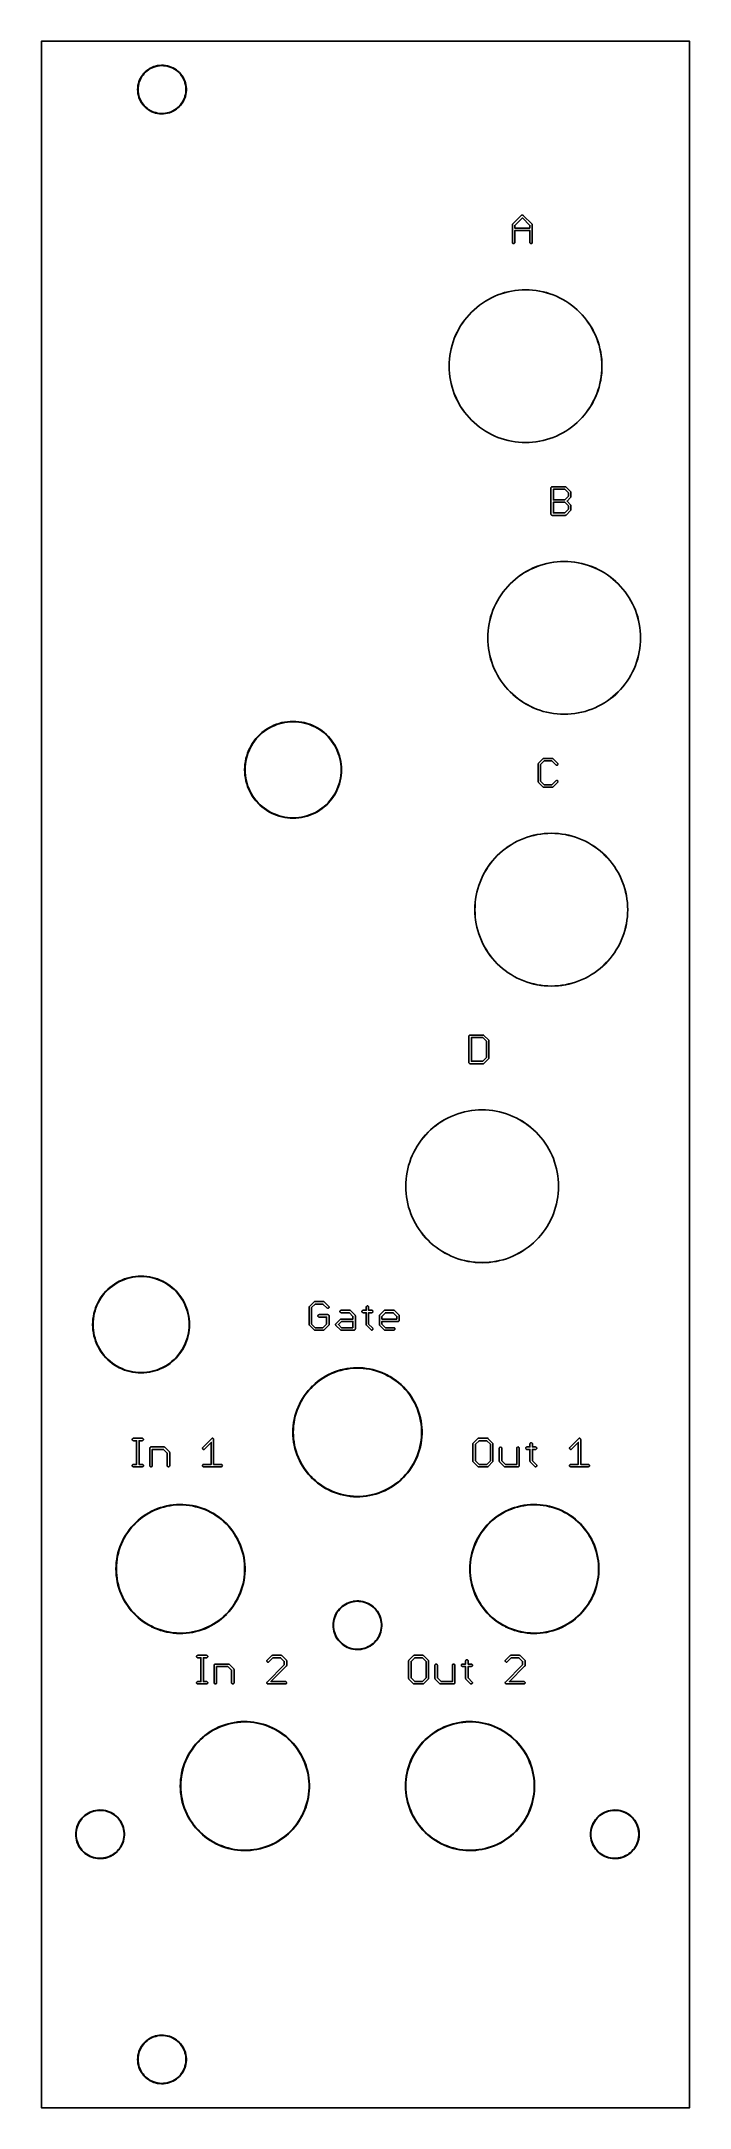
# Model space of a CAD drawing. Extents: x 7 to 47, y 9 to 138.
import ezdxf

# ---------------------------------------------------------------- set-up
doc = ezdxf.new("R2010")
doc.units = 0

msp = doc.modelspace()

# ---------------------------------------------------------------- linework, layer by layer
at = {"color": 5, "true_color": 0x0000ff}
msp.add_polyline3d([(47.19574, 9.25322, 0), (47.19574, 137.75436, 0), (6.89355, 137.75436, 0), (6.89355, 9.25322, 0), (47.19574, 9.25322, 0)], close=True, dxfattribs=at)
at = {"color": 34, "true_color": 0x008000}
for points in [[(6.89356, 9.25322, 0), (47.19574, 9.25322, 0), (47.19574, 137.75436, 0), (6.89356, 137.75436, 0), (6.89356, 9.25322, 0)], [(14.24177, 136.26083, 0), (14.11985, 136.24305, 0), (14.11593, 136.24243, 0), (13.99655, 136.21449, 0), (13.87971, 136.17893, 0), (13.76541, 136.13321, 0), (13.76187, 136.1314, 0), (13.65265, 136.07552, 0), (13.54851, 136.01203, 0), (13.45199, 135.93837, 0), (13.35801, 135.85709, 0), (13.26884, 135.76792, 0), (13.19264, 135.67393, 0), (13.12152, 135.57488, 0), (13.05802, 135.4682, 0), (13.05622, 135.46466, 0), (13.00542, 135.3529, 0), (12.9597, 135.2386, 0), (12.92668, 135.12176, 0), (12.90128, 135.00237, 0), (12.90065, 134.99846, 0), (12.88542, 134.87654, 0), (12.88034, 134.75461, 0), (12.88542, 134.6327, 0), (12.90065, 134.51077, 0), (12.90128, 134.50684, 0), (12.92668, 134.38747, 0), (12.9597, 134.27063, 0), (13.00542, 134.15633, 0), (13.05622, 134.04457, 0), (13.05802, 134.04103, 0), (13.12152, 133.93435, 0), (13.19264, 133.83528, 0), (13.26884, 133.74131, 0), (13.27165, 133.73849, 0), (13.27167, 133.73848, 0), (13.35801, 133.65214, 0), (13.45199, 133.57086, 0), (13.54851, 133.4972, 0), (13.65265, 133.43369, 0), (13.76187, 133.37782, 0), (13.76541, 133.37602, 0), (13.87971, 133.3303, 0), (13.99655, 133.29473, 0), (14.11593, 133.26679, 0), (14.11985, 133.26618, 0), (14.24177, 133.2484, 0), (14.3637, 133.24078, 0), (14.48562, 133.24331, 0), (14.60753, 133.25602, 0), (14.61146, 133.25664, 0), (14.73338, 133.2795, 0), (14.85022, 133.30998, 0), (14.96452, 133.35316, 0), (15.07628, 133.40396, 0), (15.07982, 133.40575, 0), (15.1865, 133.46418, 0), (15.2881, 133.53276, 0), (15.38462, 133.60896, 0), (15.47352, 133.69278, 0), (15.47633, 133.69559, 0), (15.55761, 133.78702, 0), (15.63381, 133.88355, 0), (15.69985, 133.98768, 0), (15.75573, 134.09691, 0), (15.75753, 134.10045, 0), (15.80833, 134.21221, 0), (15.84643, 134.32651, 0), (15.87691, 134.44589, 0), (15.89723, 134.56781, 0), (15.89785, 134.57173, 0), (15.90802, 134.69366, 0), (15.90802, 134.81557, 0), (15.89785, 134.9375, 0), (15.89723, 134.94142, 0), (15.87691, 135.06334, 0), (15.84643, 135.18271, 0), (15.80833, 135.29702, 0), (15.75753, 135.40878, 0), (15.75573, 135.41232, 0), (15.69985, 135.52153, 0), (15.63381, 135.62567, 0), (15.55761, 135.72219, 0), (15.47633, 135.81364, 0), (15.47352, 135.81645, 0), (15.38462, 135.90027, 0), (15.2881, 135.97647, 0), (15.1865, 136.04505, 0), (15.07982, 136.10346, 0), (15.07628, 136.10526, 0), (14.96452, 136.15607, 0), (14.85022, 136.19925, 0), (14.73338, 136.22972, 0), (14.61146, 136.25259, 0), (14.60753, 136.25322, 0), (14.48562, 136.26592, 0), (14.3637, 136.26845, 0), (14.24177, 136.26083, 0)], [(14.60627, 133.28129, 0), (14.48562, 133.26871, 0), (14.3637, 133.26618, 0), (14.24177, 133.2738, 0), (14.12325, 133.29108, 0), (14.0044, 133.31889, 0), (13.88756, 133.35445, 0), (13.77336, 133.40013, 0), (13.66758, 133.45425, 0), (13.56344, 133.51775, 0), (13.46692, 133.59141, 0), (13.37301, 133.67262, 0), (13.28939, 133.75624, 0), (13.21319, 133.85022, 0), (13.14207, 133.94927, 0), (13.07938, 134.0546, 0), (13.02957, 134.16417, 0), (12.98385, 134.27848, 0), (12.95083, 134.39532, 0), (12.92577, 134.51312, 0), (12.91082, 134.6327, 0), (12.90574, 134.75461, 0), (12.91082, 134.87654, 0), (12.92577, 134.99611, 0), (12.95083, 135.11391, 0), (12.98385, 135.23075, 0), (13.02957, 135.34504, 0), (13.0794, 135.45466, 0), (13.14207, 135.55994, 0), (13.21319, 135.65901, 0), (13.28939, 135.75299, 0), (13.37294, 135.83654, 0), (13.46692, 135.91782, 0), (13.56344, 135.99148, 0), (13.66758, 136.05498, 0), (13.77336, 136.1091, 0), (13.88756, 136.15477, 0), (14.0044, 136.19034, 0), (14.12325, 136.21815, 0), (14.24177, 136.23543, 0), (14.3637, 136.24305, 0), (14.48562, 136.24052, 0), (14.60615, 136.22796, 0), (14.72553, 136.20558, 0), (14.84237, 136.17509, 0), (14.95667, 136.13192, 0), (15.06694, 136.0818, 0), (15.17157, 136.02449, 0), (15.27317, 135.95592, 0), (15.36969, 135.87972, 0), (15.45672, 135.79766, 0), (15.53706, 135.70727, 0), (15.61326, 135.61075, 0), (15.6793, 135.50661, 0), (15.73343, 135.40081, 0), (15.78418, 135.28917, 0), (15.82228, 135.17487, 0), (15.85276, 135.05549, 0), (15.87248, 134.9372, 0), (15.88262, 134.81557, 0), (15.88262, 134.69366, 0), (15.87248, 134.57203, 0), (15.85276, 134.45374, 0), (15.82228, 134.33436, 0), (15.78418, 134.22005, 0), (15.73347, 134.1085, 0), (15.6793, 134.00262, 0), (15.61326, 133.89848, 0), (15.53706, 133.80196, 0), (15.45666, 133.71151, 0), (15.36969, 133.62951, 0), (15.27317, 133.55331, 0), (15.17157, 133.48473, 0), (15.06694, 133.42743, 0), (14.95667, 133.37731, 0), (14.84237, 133.33412, 0), (14.72553, 133.30365, 0), (14.60627, 133.28129, 0)], [(36.18923, 126.3793, 0), (36.1784, 126.35806, 0), (36.17467, 126.33451, 0), (36.17467, 125.24994, 0), (36.1784, 125.22639, 0), (36.18923, 125.20515, 0), (36.20609, 125.18829, 0), (36.22733, 125.17746, 0), (36.25087, 125.17374, 0), (36.27442, 125.17746, 0), (36.29566, 125.18829, 0), (36.31252, 125.20515, 0), (36.32335, 125.22639, 0), (36.32707, 125.24994, 0), (36.32707, 125.98654, 0), (37.26179, 125.98654, 0), (37.26179, 125.24994, 0), (37.26552, 125.22639, 0), (37.27635, 125.20515, 0), (37.29321, 125.18829, 0), (37.31445, 125.17746, 0), (37.33799, 125.17374, 0), (37.36154, 125.17746, 0), (37.38277, 125.18829, 0), (37.39964, 125.20515, 0), (37.41046, 125.22639, 0), (37.41419, 125.24994, 0), (37.41419, 126.33451, 0), (37.41046, 126.35806, 0), (37.39964, 126.3793, 0), (36.85609, 126.92284, 0), (36.85608, 126.92286, 0), (36.83921, 126.93972, 0), (36.81798, 126.95055, 0), (36.79444, 126.95427, 0), (36.77089, 126.95055, 0), (36.74965, 126.93972, 0), (36.18923, 126.3793, 0)], [(37.26179, 126.13894, 0), (36.32707, 126.13894, 0), (36.32707, 126.30428, 0), (36.79444, 126.77165, 0), (37.26179, 126.30429, 0), (37.26179, 126.13894, 0)], [(36.77666, 122.29973, 0), (36.55567, 122.28449, 0), (36.33977, 122.25909, 0), (36.33938, 122.25902, 0), (36.12093, 122.22346, 0), (35.90758, 122.17774, 0), (35.69422, 122.1244, 0), (35.48594, 122.05836, 0), (35.27765, 121.9847, 0), (35.077, 121.90088, 0), (34.87634, 121.8069, 0), (34.87599, 121.80672, 0), (34.68295, 121.70512, 0), (34.49499, 121.59336, 0), (34.30957, 121.47398, 0), (34.13177, 121.34444, 0), (33.95905, 121.20982, 0), (33.79395, 121.06504, 0), (33.63647, 120.91264, 0), (33.63619, 120.91236, 0), (33.48379, 120.75488, 0), (33.33901, 120.58978, 0), (33.20438, 120.41706, 0), (33.07485, 120.23926, 0), (32.95547, 120.05384, 0), (32.84371, 119.86588, 0), (32.84353, 119.86553, 0), (32.7421, 119.67284, 0), (32.74193, 119.67249, 0), (32.64795, 119.47183, 0), (32.56413, 119.27117, 0), (32.49047, 119.06289, 0), (32.42443, 118.85461, 0), (32.37109, 118.64125, 0), (32.32537, 118.42789, 0), (32.28981, 118.20945, 0), (32.28975, 118.20906, 0), (32.26435, 117.99316, 0), (32.24911, 117.77218, 0), (32.24403, 117.55373, 0), (32.24911, 117.3353, 0), (32.26435, 117.11432, 0), (32.28975, 116.89841, 0), (32.28981, 116.89802, 0), (32.32537, 116.67958, 0), (32.37109, 116.46622, 0), (32.42443, 116.25286, 0), (32.49047, 116.04458, 0), (32.56413, 115.8363, 0), (32.64795, 115.63564, 0), (32.74193, 115.43498, 0), (32.7421, 115.43463, 0), (32.84371, 115.24159, 0), (32.95547, 115.05363, 0), (33.07485, 114.86821, 0), (33.20438, 114.69041, 0), (33.33901, 114.51769, 0), (33.48379, 114.35259, 0), (33.63619, 114.19511, 0), (33.63647, 114.19483, 0), (33.79395, 114.04243, 0), (33.95905, 113.89765, 0), (34.13177, 113.76303, 0), (34.30957, 113.63349, 0), (34.49499, 113.51411, 0), (34.68295, 113.40235, 0), (34.87599, 113.30075, 0), (34.87634, 113.30057, 0), (35.077, 113.20659, 0), (35.27765, 113.12277, 0), (35.48594, 113.04911, 0), (35.69422, 112.98307, 0), (35.90758, 112.92973, 0), (36.12093, 112.88401, 0), (36.33938, 112.84845, 0), (36.33977, 112.84838, 0), (36.55567, 112.82299, 0), (36.77666, 112.80774, 0), (36.99508, 112.80266, 0), (37.21354, 112.80774, 0), (37.43452, 112.82299, 0), (37.65041, 112.84838, 0), (37.65081, 112.84845, 0), (37.86925, 112.88401, 0), (38.08261, 112.92973, 0), (38.29596, 112.98307, 0), (38.50425, 113.04911, 0), (38.71253, 113.12277, 0), (38.91319, 113.20659, 0), (39.11385, 113.30057, 0), (39.11419, 113.30075, 0), (39.30724, 113.40235, 0), (39.49519, 113.51411, 0), (39.68061, 113.63349, 0), (39.85842, 113.76303, 0), (40.03114, 113.89765, 0), (40.19624, 114.04243, 0), (40.35372, 114.19483, 0), (40.354, 114.19511, 0), (40.5064, 114.35259, 0), (40.65117, 114.51769, 0), (40.7858, 114.69041, 0), (40.91534, 114.86821, 0), (41.03472, 115.05363, 0), (41.14647, 115.24159, 0), (41.24808, 115.43463, 0), (41.24826, 115.43498, 0), (41.34223, 115.63564, 0), (41.42606, 115.8363, 0), (41.49972, 116.04458, 0), (41.56575, 116.25286, 0), (41.6191, 116.46622, 0), (41.66482, 116.67958, 0), (41.70038, 116.89802, 0), (41.70044, 116.89841, 0), (41.72584, 117.11432, 0), (41.74107, 117.3353, 0), (41.74616, 117.55373, 0), (41.74107, 117.77218, 0), (41.72584, 117.99316, 0), (41.70044, 118.20906, 0), (41.70038, 118.20945, 0), (41.66489, 118.42748, 0), (41.66489, 118.42749, 0), (41.66482, 118.42789, 0), (41.6191, 118.64125, 0), (41.56575, 118.85461, 0), (41.49972, 119.06289, 0), (41.42606, 119.27117, 0), (41.34223, 119.47183, 0), (41.24826, 119.67249, 0), (41.24808, 119.67284, 0), (41.14665, 119.86553, 0), (41.14647, 119.86588, 0), (41.03472, 120.05384, 0), (40.91534, 120.23926, 0), (40.7858, 120.41706, 0), (40.65117, 120.58978, 0), (40.5064, 120.75488, 0), (40.354, 120.91236, 0), (40.35372, 120.91264, 0), (40.19624, 121.06504, 0), (40.03114, 121.20982, 0), (39.85842, 121.34444, 0), (39.68061, 121.47398, 0), (39.49519, 121.59336, 0), (39.30724, 121.70512, 0), (39.11419, 121.80672, 0), (39.11385, 121.8069, 0), (38.91319, 121.90088, 0), (38.71253, 121.9847, 0), (38.50425, 122.05836, 0), (38.29596, 122.1244, 0), (38.08261, 122.17774, 0), (37.86925, 122.22346, 0), (37.65081, 122.25902, 0), (37.65041, 122.25909, 0), (37.43452, 122.28449, 0), (37.21354, 122.29973, 0), (36.99508, 122.30481, 0), (36.77666, 122.29973, 0)], [(37.43452, 112.82553, 0), (37.21354, 112.81029, 0), (36.99508, 112.8052, 0), (36.77666, 112.81029, 0), (36.55567, 112.82553, 0), (36.33977, 112.85093, 0), (36.33976, 112.85093, 0), (36.12173, 112.88642, 0), (35.90837, 112.93214, 0), (35.69501, 112.98548, 0), (35.48673, 113.05152, 0), (35.27845, 113.12518, 0), (35.07779, 113.209, 0), (34.8772, 113.30295, 0), (34.68444, 113.4044, 0), (34.49648, 113.51616, 0), (34.31106, 113.63554, 0), (34.13326, 113.76508, 0), (33.96054, 113.8997, 0), (33.79544, 114.04448, 0), (33.6381, 114.19674, 0), (33.48584, 114.35408, 0), (33.34106, 114.51918, 0), (33.20644, 114.6919, 0), (33.0769, 114.8697, 0), (32.95752, 115.05512, 0), (32.84576, 115.24308, 0), (32.74434, 115.43577, 0), (32.65036, 115.63643, 0), (32.56654, 115.83709, 0), (32.49288, 116.04537, 0), (32.42684, 116.25365, 0), (32.3735, 116.46701, 0), (32.32785, 116.67998, 0), (32.32777, 116.68037, 0), (32.29229, 116.8984, 0), (32.29229, 116.89841, 0), (32.26688, 117.11432, 0), (32.25165, 117.3353, 0), (32.24657, 117.55373, 0), (32.25165, 117.77218, 0), (32.26688, 117.99316, 0), (32.29229, 118.20906, 0), (32.32777, 118.4271, 0), (32.3735, 118.64046, 0), (32.42684, 118.85382, 0), (32.49288, 119.0621, 0), (32.56654, 119.27038, 0), (32.65036, 119.47104, 0), (32.74431, 119.67163, 0), (32.84576, 119.86439, 0), (32.95752, 120.05235, 0), (33.0769, 120.23777, 0), (33.20644, 120.41557, 0), (33.34106, 120.58829, 0), (33.48584, 120.75339, 0), (33.6381, 120.91073, 0), (33.79544, 121.06299, 0), (33.96054, 121.20777, 0), (34.13326, 121.34239, 0), (34.31106, 121.47193, 0), (34.49648, 121.59131, 0), (34.68444, 121.70307, 0), (34.8772, 121.80452, 0), (35.07779, 121.89847, 0), (35.27845, 121.98229, 0), (35.48673, 122.05595, 0), (35.69501, 122.12199, 0), (35.90837, 122.17533, 0), (36.12173, 122.22105, 0), (36.33976, 122.25654, 0), (36.33977, 122.25654, 0), (36.55567, 122.28195, 0), (36.77666, 122.29718, 0), (36.99508, 122.30227, 0), (37.21354, 122.29718, 0), (37.43452, 122.28195, 0), (37.65041, 122.25654, 0), (37.65043, 122.25654, 0), (37.86846, 122.22105, 0), (38.08182, 122.17533, 0), (38.29518, 122.12199, 0), (38.50345, 122.05595, 0), (38.71174, 121.98229, 0), (38.9124, 121.89847, 0), (39.11305, 121.80449, 0), (39.30575, 121.70307, 0), (39.49371, 121.59131, 0), (39.67913, 121.47193, 0), (39.85693, 121.34239, 0), (40.02964, 121.20777, 0), (40.19475, 121.06299, 0), (40.35209, 120.91073, 0), (40.50435, 120.75339, 0), (40.64913, 120.58829, 0), (40.78375, 120.41557, 0), (40.91329, 120.23777, 0), (41.03267, 120.05235, 0), (41.14443, 119.86439, 0), (41.24587, 119.67163, 0), (41.33983, 119.47104, 0), (41.42365, 119.27038, 0), (41.49731, 119.0621, 0), (41.56335, 118.85382, 0), (41.61669, 118.64046, 0), (41.66241, 118.4271, 0), (41.69792, 118.20895, 0), (41.72331, 117.99316, 0), (41.73854, 117.77218, 0), (41.74362, 117.55373, 0), (41.73854, 117.3353, 0), (41.72331, 117.11432, 0), (41.69792, 116.89852, 0), (41.66241, 116.68037, 0), (41.61669, 116.46701, 0), (41.56335, 116.25365, 0), (41.49731, 116.04537, 0), (41.42365, 115.83709, 0), (41.33983, 115.63643, 0), (41.24584, 115.43577, 0), (41.14443, 115.24308, 0), (41.03267, 115.05512, 0), (40.91329, 114.8697, 0), (40.78375, 114.6919, 0), (40.64913, 114.51918, 0), (40.50435, 114.35408, 0), (40.35209, 114.19674, 0), (40.19475, 114.04448, 0), (40.02964, 113.8997, 0), (39.85693, 113.76508, 0), (39.67913, 113.63554, 0), (39.49371, 113.51616, 0), (39.30575, 113.4044, 0), (39.11305, 113.30298, 0), (38.9124, 113.209, 0), (38.71174, 113.12518, 0), (38.50345, 113.05152, 0), (38.29518, 112.98548, 0), (38.08182, 112.93214, 0), (37.86846, 112.88642, 0), (37.65043, 112.85093, 0), (37.65041, 112.85093, 0), (37.43452, 112.82553, 0)], [(39.7974, 108.57577, 0), (39.80823, 108.59701, 0), (39.81196, 108.62055, 0), (39.81196, 108.89233, 0), (39.80823, 108.91588, 0), (39.7974, 108.93712, 0), (39.57253, 109.16412, 0), (39.7974, 109.39111, 0), (39.80823, 109.41235, 0), (39.81196, 109.4359, 0), (39.81196, 109.70513, 0), (39.80823, 109.72868, 0), (39.7974, 109.74992, 0), (39.52816, 110.0217, 0), (39.5113, 110.03856, 0), (39.49006, 110.04939, 0), (39.46652, 110.05311, 0), (38.65117, 110.05311, 0), (38.62763, 110.04939, 0), (38.60638, 110.03856, 0), (38.58953, 110.0217, 0), (38.5787, 110.00046, 0), (38.57497, 109.97691, 0), (38.57497, 108.35131, 0), (38.5787, 108.32777, 0), (38.58953, 108.30653, 0), (38.60638, 108.28967, 0), (38.62763, 108.27884, 0), (38.65117, 108.27511, 0), (39.46652, 108.27511, 0), (39.49006, 108.27884, 0), (39.5113, 108.28967, 0), (39.7974, 108.57577, 0)], [(39.43599, 109.24031, 0), (38.72737, 109.24031, 0), (38.72737, 109.90071, 0), (39.436, 109.90071, 0), (39.65956, 109.67504, 0), (39.65956, 109.46599, 0), (39.43599, 109.24031, 0)], [(39.43628, 108.42751, 0), (38.72737, 108.42751, 0), (38.72737, 109.08791, 0), (39.436, 109.08791, 0), (39.65956, 108.86224, 0), (39.65956, 108.65079, 0), (39.43628, 108.42751, 0)], [(39.17696, 105.40111, 0), (38.95597, 105.38587, 0), (38.74007, 105.36047, 0), (38.73968, 105.3604, 0), (38.52165, 105.32491, 0), (38.52164, 105.32491, 0), (38.52124, 105.32484, 0), (38.30787, 105.27912, 0), (38.09452, 105.22578, 0), (37.88624, 105.15974, 0), (37.67796, 105.08608, 0), (37.4773, 105.00226, 0), (37.27664, 104.90828, 0), (37.27629, 104.9081, 0), (37.08325, 104.8065, 0), (36.89529, 104.69474, 0), (36.70987, 104.57536, 0), (36.53206, 104.44582, 0), (36.35935, 104.3112, 0), (36.19424, 104.16642, 0), (36.03676, 104.01402, 0), (36.03649, 104.01374, 0), (35.88409, 103.85626, 0), (35.73931, 103.69116, 0), (35.60469, 103.51844, 0), (35.47515, 103.34064, 0), (35.35577, 103.15522, 0), (35.24401, 102.96726, 0), (35.24383, 102.96691, 0), (35.14241, 102.77422, 0), (35.14223, 102.77387, 0), (35.04825, 102.57321, 0), (34.96443, 102.37255, 0), (34.89077, 102.16427, 0), (34.82473, 101.95599, 0), (34.77138, 101.74263, 0), (34.72567, 101.52927, 0), (34.7256, 101.52887, 0), (34.7256, 101.52886, 0), (34.6901, 101.31083, 0), (34.69005, 101.31043, 0), (34.66465, 101.09454, 0), (34.64941, 100.87356, 0), (34.64432, 100.65512, 0), (34.64941, 100.43668, 0), (34.66465, 100.2157, 0), (34.69005, 99.9998, 0), (34.6901, 99.9994, 0), (34.72567, 99.78096, 0), (34.77138, 99.5676, 0), (34.82473, 99.35424, 0), (34.89077, 99.14596, 0), (34.96443, 98.93768, 0), (35.04825, 98.73702, 0), (35.14223, 98.53636, 0), (35.14241, 98.53601, 0), (35.24401, 98.34297, 0), (35.35577, 98.15501, 0), (35.47515, 97.96959, 0), (35.60469, 97.79179, 0), (35.73931, 97.61907, 0), (35.88409, 97.45397, 0), (35.88436, 97.45369, 0), (36.03649, 97.29649, 0), (36.03676, 97.29621, 0), (36.19424, 97.14381, 0), (36.35935, 96.99903, 0), (36.53206, 96.86441, 0), (36.70987, 96.73487, 0), (36.89529, 96.61549, 0), (37.08325, 96.50373, 0), (37.08359, 96.50355, 0), (37.27629, 96.40213, 0), (37.27664, 96.40195, 0), (37.4773, 96.30797, 0), (37.67796, 96.22415, 0), (37.88624, 96.15049, 0), (38.09452, 96.08445, 0), (38.30787, 96.03111, 0), (38.52124, 95.98539, 0), (38.52164, 95.98532, 0), (38.52165, 95.98532, 0), (38.73968, 95.94983, 0), (38.74007, 95.94976, 0), (38.95597, 95.92437, 0), (39.17696, 95.90912, 0), (39.39539, 95.90404, 0), (39.61384, 95.90912, 0), (39.83482, 95.92437, 0), (40.05072, 95.94976, 0), (40.05111, 95.94983, 0), (40.26914, 95.98532, 0), (40.26915, 95.98532, 0), (40.26955, 95.98539, 0), (40.4829, 96.03111, 0), (40.69627, 96.08445, 0), (40.90455, 96.15049, 0), (41.11283, 96.22415, 0), (41.31349, 96.30797, 0), (41.51415, 96.40195, 0), (41.5145, 96.40213, 0), (41.70754, 96.50373, 0), (41.8955, 96.61549, 0), (42.08092, 96.73487, 0), (42.25872, 96.86441, 0), (42.43144, 96.99903, 0), (42.59654, 97.14381, 0), (42.75402, 97.29621, 0), (42.7543, 97.29649, 0), (42.9067, 97.45397, 0), (43.05148, 97.61907, 0), (43.1861, 97.79179, 0), (43.31564, 97.96959, 0), (43.43502, 98.15501, 0), (43.54678, 98.34297, 0), (43.64838, 98.53601, 0), (43.64856, 98.53636, 0), (43.74254, 98.73702, 0), (43.82636, 98.93768, 0), (43.90002, 99.14596, 0), (43.96606, 99.35424, 0), (44.0194, 99.5676, 0), (44.06512, 99.78096, 0), (44.10068, 99.9994, 0), (44.10075, 99.9998, 0), (44.12615, 100.2157, 0), (44.14138, 100.43668, 0), (44.14646, 100.65512, 0), (44.14138, 100.87356, 0), (44.12615, 101.09454, 0), (44.10075, 101.31043, 0), (44.10068, 101.31083, 0), (44.06512, 101.52927, 0), (44.0194, 101.74263, 0), (43.96606, 101.95599, 0), (43.90002, 102.16427, 0), (43.82636, 102.37255, 0), (43.74254, 102.57321, 0), (43.64856, 102.77387, 0), (43.64838, 102.77422, 0), (43.54696, 102.96691, 0), (43.54678, 102.96726, 0), (43.43502, 103.15522, 0), (43.31564, 103.34064, 0), (43.1861, 103.51844, 0), (43.05148, 103.69116, 0), (42.9067, 103.85626, 0), (42.7543, 104.01374, 0), (42.75402, 104.01402, 0), (42.59654, 104.16642, 0), (42.43144, 104.3112, 0), (42.25872, 104.44582, 0), (42.08092, 104.57536, 0), (41.8955, 104.69474, 0), (41.70754, 104.8065, 0), (41.5145, 104.9081, 0), (41.51415, 104.90828, 0), (41.31349, 105.00226, 0), (41.11283, 105.08608, 0), (40.90455, 105.15974, 0), (40.69627, 105.22578, 0), (40.4829, 105.27912, 0), (40.26955, 105.32484, 0), (40.26915, 105.32491, 0), (40.26914, 105.32491, 0), (40.05111, 105.3604, 0), (40.05072, 105.36047, 0), (39.83482, 105.38587, 0), (39.61384, 105.40111, 0), (39.39539, 105.40619, 0), (39.17696, 105.40111, 0)], [(39.83482, 95.92691, 0), (39.61384, 95.91167, 0), (39.39539, 95.90659, 0), (39.17696, 95.91167, 0), (38.95597, 95.92691, 0), (38.74007, 95.95231, 0), (38.74006, 95.95231, 0), (38.52203, 95.9878, 0), (38.30867, 96.03352, 0), (38.09531, 96.08686, 0), (37.88703, 96.1529, 0), (37.67875, 96.22656, 0), (37.47809, 96.31038, 0), (37.2775, 96.40433, 0), (37.08473, 96.50578, 0), (36.89678, 96.61754, 0), (36.71136, 96.73692, 0), (36.53356, 96.86646, 0), (36.36084, 97.00108, 0), (36.19574, 97.14586, 0), (36.03826, 97.29826, 0), (35.88613, 97.45546, 0), (35.74136, 97.62056, 0), (35.60674, 97.79328, 0), (35.4772, 97.97108, 0), (35.35781, 98.1565, 0), (35.24606, 98.34446, 0), (35.14464, 98.53715, 0), (35.05066, 98.73781, 0), (34.96684, 98.93847, 0), (34.89318, 99.14675, 0), (34.82714, 99.35503, 0), (34.7738, 99.56839, 0), (34.72808, 99.78175, 0), (34.69258, 99.9998, 0), (34.66719, 100.2157, 0), (34.65195, 100.43668, 0), (34.64687, 100.65512, 0), (34.65195, 100.87356, 0), (34.66719, 101.09454, 0), (34.69257, 101.31035, 0), (34.72808, 101.52848, 0), (34.7738, 101.74184, 0), (34.82714, 101.9552, 0), (34.89318, 102.16348, 0), (34.96684, 102.37176, 0), (35.05066, 102.57242, 0), (35.14461, 102.77301, 0), (35.24606, 102.96577, 0), (35.35781, 103.15373, 0), (35.4772, 103.33915, 0), (35.60674, 103.51695, 0), (35.74136, 103.68967, 0), (35.88613, 103.85477, 0), (36.03826, 104.01197, 0), (36.19574, 104.16437, 0), (36.36084, 104.30915, 0), (36.53356, 104.44377, 0), (36.71136, 104.57331, 0), (36.89678, 104.69269, 0), (37.08473, 104.80445, 0), (37.2775, 104.9059, 0), (37.47809, 104.99985, 0), (37.67875, 105.08367, 0), (37.88703, 105.15733, 0), (38.09531, 105.22337, 0), (38.30867, 105.27671, 0), (38.52203, 105.32243, 0), (38.74006, 105.35792, 0), (38.74007, 105.35792, 0), (38.95597, 105.38332, 0), (39.17696, 105.39857, 0), (39.39539, 105.40364, 0), (39.61384, 105.39857, 0), (39.83482, 105.38332, 0), (40.05072, 105.35792, 0), (40.05073, 105.35792, 0), (40.26876, 105.32243, 0), (40.48212, 105.27671, 0), (40.69548, 105.22337, 0), (40.90376, 105.15733, 0), (41.11204, 105.08367, 0), (41.3127, 104.99985, 0), (41.51329, 104.9059, 0), (41.70604, 104.80445, 0), (41.89401, 104.69269, 0), (42.07943, 104.57331, 0), (42.25723, 104.44377, 0), (42.42995, 104.30915, 0), (42.59505, 104.16437, 0), (42.75239, 104.01211, 0), (42.90465, 103.85477, 0), (43.04943, 103.68967, 0), (43.18405, 103.51695, 0), (43.31359, 103.33915, 0), (43.43297, 103.15373, 0), (43.54473, 102.96577, 0), (43.64618, 102.77301, 0), (43.74013, 102.57242, 0), (43.82395, 102.37176, 0), (43.89761, 102.16348, 0), (43.96365, 101.9552, 0), (44.01699, 101.74184, 0), (44.06271, 101.52848, 0), (44.09822, 101.31035, 0), (44.12361, 101.09454, 0), (44.13885, 100.87356, 0), (44.14393, 100.65512, 0), (44.13885, 100.43668, 0), (44.12361, 100.2157, 0), (44.09821, 99.9998, 0), (44.06271, 99.78175, 0), (44.01699, 99.56839, 0), (43.96365, 99.35503, 0), (43.89761, 99.14675, 0), (43.82395, 98.93847, 0), (43.74013, 98.73781, 0), (43.64615, 98.53715, 0), (43.54473, 98.34446, 0), (43.43297, 98.1565, 0), (43.31359, 97.97108, 0), (43.18405, 97.79328, 0), (43.04943, 97.62056, 0), (42.90465, 97.45546, 0), (42.75239, 97.29812, 0), (42.59505, 97.14586, 0), (42.42995, 97.00108, 0), (42.25723, 96.86646, 0), (42.07943, 96.73692, 0), (41.89401, 96.61754, 0), (41.70604, 96.50578, 0), (41.51329, 96.40433, 0), (41.3127, 96.31038, 0), (41.11204, 96.22656, 0), (40.90376, 96.1529, 0), (40.69548, 96.08686, 0), (40.48212, 96.03352, 0), (40.26876, 95.9878, 0), (40.05073, 95.95231, 0), (40.05072, 95.95231, 0), (39.83482, 95.92691, 0)], [(24.73717, 90.38859, 0), (24.85401, 90.51813, 0), (24.96069, 90.65529, 0), (25.06229, 90.79753, 0), (25.15373, 90.94485, 0), (25.23501, 91.09979, 0), (25.23681, 91.10333, 0), (25.31047, 91.26081, 0), (25.37651, 91.42337, 0), (25.42985, 91.58847, 0), (25.47557, 91.75865, 0), (25.51113, 91.92883, 0), (25.51176, 91.93276, 0), (25.53715, 92.10547, 0), (25.5524, 92.2782, 0), (25.55748, 92.45346, 0), (25.5524, 92.62871, 0), (25.53715, 92.80144, 0), (25.51176, 92.97416, 0), (25.51113, 92.97808, 0), (25.47557, 93.14826, 0), (25.42985, 93.31844, 0), (25.37651, 93.48354, 0), (25.31047, 93.6461, 0), (25.23681, 93.80358, 0), (25.23501, 93.80712, 0), (25.15373, 93.95952, 0), (25.06229, 94.10938, 0), (24.96069, 94.25162, 0), (24.85401, 94.38878, 0), (24.73717, 94.51832, 0), (24.6099, 94.64559, 0), (24.48036, 94.76243, 0), (24.3432, 94.86911, 0), (24.20096, 94.97071, 0), (24.0511, 95.06215, 0), (23.8987, 95.14343, 0), (23.89516, 95.14523, 0), (23.73768, 95.21889, 0), (23.57512, 95.28493, 0), (23.41002, 95.33827, 0), (23.23984, 95.38399, 0), (23.06966, 95.41955, 0), (23.06574, 95.42018, 0), (22.89302, 95.44558, 0), (22.7203, 95.46081, 0), (22.54503, 95.46589, 0), (22.36978, 95.46081, 0), (22.19706, 95.44558, 0), (22.02434, 95.42018, 0), (22.02041, 95.41955, 0), (21.85023, 95.38399, 0), (21.68005, 95.33827, 0), (21.51495, 95.28493, 0), (21.35239, 95.21889, 0), (21.19491, 95.14523, 0), (21.19137, 95.14343, 0), (21.03643, 95.06215, 0), (20.8891, 94.97071, 0), (20.74687, 94.86911, 0), (20.60971, 94.76243, 0), (20.48017, 94.64559, 0), (20.35572, 94.52114, 0), (20.3557, 94.52113, 0), (20.3529, 94.51832, 0), (20.23605, 94.38878, 0), (20.12938, 94.25162, 0), (20.02778, 94.10938, 0), (19.93634, 93.95952, 0), (19.85506, 93.80712, 0), (19.85325, 93.80358, 0), (19.77959, 93.6461, 0), (19.71356, 93.48354, 0), (19.66022, 93.31844, 0), (19.6145, 93.14826, 0), (19.57894, 92.97808, 0), (19.5783, 92.97416, 0), (19.55292, 92.80144, 0), (19.53768, 92.62871, 0), (19.53259, 92.45346, 0), (19.53768, 92.2782, 0), (19.55292, 92.10547, 0), (19.5783, 91.93276, 0), (19.57894, 91.92883, 0), (19.6145, 91.75865, 0), (19.66022, 91.58847, 0), (19.71356, 91.42337, 0), (19.77959, 91.26081, 0), (19.85325, 91.10333, 0), (19.85506, 91.09979, 0), (19.93634, 90.94485, 0), (20.02778, 90.79753, 0), (20.12938, 90.65529, 0), (20.23605, 90.51813, 0), (20.3529, 90.38859, 0), (20.3557, 90.38578, 0), (20.35572, 90.38577, 0), (20.48017, 90.26132, 0), (20.60971, 90.14448, 0), (20.74687, 90.0378, 0), (20.8891, 89.9362, 0), (21.03643, 89.84476, 0), (21.19137, 89.76348, 0), (21.19491, 89.76168, 0), (21.35239, 89.68802, 0), (21.51495, 89.62198, 0), (21.68005, 89.56864, 0), (21.85023, 89.52292, 0), (22.02041, 89.48736, 0), (22.02434, 89.48674, 0), (22.19706, 89.46134, 0), (22.36978, 89.4461, 0), (22.54503, 89.44102, 0), (22.7203, 89.4461, 0), (22.89302, 89.46134, 0), (23.06574, 89.48674, 0), (23.06966, 89.48736, 0), (23.23984, 89.52292, 0), (23.41002, 89.56864, 0), (23.57512, 89.62198, 0), (23.73768, 89.68802, 0), (23.89516, 89.76168, 0), (23.8987, 89.76348, 0), (24.05364, 89.84476, 0), (24.20096, 89.9362, 0), (24.3432, 90.0378, 0), (24.48036, 90.14448, 0), (24.6099, 90.26132, 0), (24.73717, 90.38859, 0)], [(22.89302, 89.48674, 0), (22.7203, 89.4715, 0), (22.54503, 89.46641, 0), (22.36978, 89.4715, 0), (22.19706, 89.48674, 0), (22.02755, 89.51166, 0), (21.85808, 89.54707, 0), (21.6879, 89.59279, 0), (21.5228, 89.64613, 0), (21.36024, 89.71217, 0), (21.20376, 89.78536, 0), (21.05136, 89.86531, 0), (20.90403, 89.95675, 0), (20.7618, 90.05835, 0), (20.62464, 90.16503, 0), (20.4951, 90.28187, 0), (20.37335, 90.40362, 0), (20.2566, 90.53306, 0), (20.14993, 90.67022, 0), (20.04833, 90.81246, 0), (19.95689, 90.95978, 0), (19.87694, 91.11218, 0), (19.80375, 91.26866, 0), (19.73771, 91.43122, 0), (19.68437, 91.59632, 0), (19.63864, 91.7665, 0), (19.60324, 91.93598, 0), (19.5783, 92.10547, 0), (19.56308, 92.2782, 0), (19.55799, 92.45346, 0), (19.56308, 92.62871, 0), (19.5783, 92.80144, 0), (19.60323, 92.97091, 0), (19.63864, 93.14041, 0), (19.68437, 93.31059, 0), (19.73771, 93.47569, 0), (19.80375, 93.63825, 0), (19.87678, 93.79439, 0), (19.95689, 93.94459, 0), (20.04833, 94.09445, 0), (20.14993, 94.23669, 0), (20.2566, 94.37385, 0), (20.37335, 94.50329, 0), (20.4951, 94.62504, 0), (20.62464, 94.74188, 0), (20.7618, 94.84856, 0), (20.90403, 94.95016, 0), (21.05136, 95.0416, 0), (21.20376, 95.12155, 0), (21.36024, 95.19474, 0), (21.5228, 95.26078, 0), (21.6879, 95.31412, 0), (21.85808, 95.35984, 0), (22.02756, 95.39525, 0), (22.19706, 95.42018, 0), (22.36978, 95.43542, 0), (22.54503, 95.4405, 0), (22.7203, 95.43542, 0), (22.89302, 95.42018, 0), (23.06249, 95.39526, 0), (23.23199, 95.35984, 0), (23.40217, 95.31412, 0), (23.56727, 95.26078, 0), (23.72983, 95.19474, 0), (23.88597, 95.12171, 0), (24.03617, 95.0416, 0), (24.18603, 94.95016, 0), (24.32827, 94.84856, 0), (24.46543, 94.74188, 0), (24.59497, 94.62504, 0), (24.71662, 94.50339, 0), (24.83346, 94.37385, 0), (24.94014, 94.23669, 0), (25.04174, 94.09445, 0), (25.13318, 93.94459, 0), (25.21329, 93.79439, 0), (25.28632, 93.63825, 0), (25.35236, 93.47569, 0), (25.4057, 93.31059, 0), (25.45142, 93.14041, 0), (25.48684, 92.97091, 0), (25.51176, 92.80144, 0), (25.527, 92.62871, 0), (25.53208, 92.45346, 0), (25.527, 92.2782, 0), (25.51176, 92.10547, 0), (25.48683, 91.93598, 0), (25.45142, 91.7665, 0), (25.4057, 91.59632, 0), (25.35236, 91.43122, 0), (25.28632, 91.26866, 0), (25.21313, 91.11218, 0), (25.13318, 90.95978, 0), (25.04174, 90.81246, 0), (24.94014, 90.67022, 0), (24.83346, 90.53306, 0), (24.71662, 90.40352, 0), (24.59497, 90.28187, 0), (24.46543, 90.16503, 0), (24.32827, 90.05835, 0), (24.18603, 89.95675, 0), (24.03871, 89.86531, 0), (23.88631, 89.78536, 0), (23.72983, 89.71217, 0), (23.56727, 89.64613, 0), (23.40217, 89.59279, 0), (23.23199, 89.54707, 0), (23.06249, 89.51165, 0), (22.89302, 89.48674, 0)], [(38.12285, 93.15449, 0), (38.09931, 93.15077, 0), (38.07806, 93.13994, 0), (37.8063, 92.86817, 0), (37.80628, 92.86816, 0), (37.78943, 92.8513, 0), (37.77859, 92.83006, 0), (37.77487, 92.80652, 0), (37.77487, 91.72193, 0), (37.77859, 91.69839, 0), (37.78943, 91.67715, 0), (37.80628, 91.66029, 0), (37.8063, 91.66028, 0), (38.07806, 91.38851, 0), (38.09931, 91.37768, 0), (38.12285, 91.37396, 0), (38.66641, 91.37396, 0), (38.68996, 91.37768, 0), (38.7112, 91.38851, 0), (38.72806, 91.40537, 0), (38.9973, 91.67715, 0), (39.00813, 91.69839, 0), (39.01186, 91.72193, 0), (39.00813, 91.74548, 0), (38.9973, 91.76672, 0), (38.98044, 91.78358, 0), (38.9592, 91.79441, 0), (38.93566, 91.79813, 0), (38.91211, 91.79441, 0), (38.89087, 91.78358, 0), (38.87401, 91.76672, 0), (38.6359, 91.52636, 0), (38.15308, 91.52636, 0), (37.92727, 91.75217, 0), (37.92727, 92.77628, 0), (38.15308, 93.00209, 0), (38.6359, 93.00209, 0), (38.87401, 92.76173, 0), (38.89087, 92.74487, 0), (38.91211, 92.73404, 0), (38.93566, 92.73032, 0), (38.9592, 92.73404, 0), (38.98044, 92.74487, 0), (38.9973, 92.76173, 0), (39.00813, 92.78297, 0), (39.01186, 92.80652, 0), (39.00813, 92.83006, 0), (38.9973, 92.8513, 0), (38.72806, 93.12308, 0), (38.7112, 93.13994, 0), (38.68996, 93.15077, 0), (38.66641, 93.15449, 0), (38.12285, 93.15449, 0)], [(38.37684, 88.49995, 0), (38.15587, 88.48471, 0), (37.93998, 88.45931, 0), (37.93958, 88.45924, 0), (37.72155, 88.42375, 0), (37.72153, 88.42375, 0), (37.72114, 88.42368, 0), (37.50777, 88.37796, 0), (37.29442, 88.32462, 0), (37.08614, 88.25858, 0), (36.87786, 88.18492, 0), (36.6772, 88.1011, 0), (36.47654, 88.00712, 0), (36.47619, 88.00694, 0), (36.28315, 87.90534, 0), (36.09519, 87.79358, 0), (35.90977, 87.6742, 0), (35.73196, 87.54466, 0), (35.55925, 87.41004, 0), (35.39415, 87.26526, 0), (35.23666, 87.11286, 0), (35.23639, 87.11258, 0), (35.08399, 86.9551, 0), (34.93921, 86.79, 0), (34.80458, 86.61728, 0), (34.67505, 86.43948, 0), (34.55567, 86.25406, 0), (34.44391, 86.0661, 0), (34.44373, 86.06575, 0), (34.34231, 85.87306, 0), (34.34212, 85.87271, 0), (34.24815, 85.67205, 0), (34.16433, 85.47139, 0), (34.09067, 85.26311, 0), (34.02463, 85.05483, 0), (33.97129, 84.84147, 0), (33.92557, 84.62811, 0), (33.92551, 84.62772, 0), (33.89, 84.40967, 0), (33.88995, 84.40928, 0), (33.86455, 84.19338, 0), (33.84931, 83.9724, 0), (33.84423, 83.75395, 0), (33.84931, 83.53552, 0), (33.86455, 83.31453, 0), (33.88995, 83.09863, 0), (33.89, 83.09824, 0), (33.92557, 82.8798, 0), (33.97129, 82.66643, 0), (34.02463, 82.45308, 0), (34.09067, 82.2448, 0), (34.16433, 82.03652, 0), (34.24815, 81.83586, 0), (34.34212, 81.6352, 0), (34.34231, 81.63485, 0), (34.44391, 81.44181, 0), (34.55567, 81.25385, 0), (34.67505, 81.06843, 0), (34.80458, 80.89063, 0), (34.93921, 80.71791, 0), (35.08399, 80.5528, 0), (35.23639, 80.39533, 0), (35.23666, 80.39505, 0), (35.39415, 80.24265, 0), (35.55925, 80.09787, 0), (35.73196, 79.96325, 0), (35.90977, 79.83371, 0), (36.09519, 79.71433, 0), (36.28315, 79.60257, 0), (36.28349, 79.60239, 0), (36.47619, 79.50096, 0), (36.47654, 79.50078, 0), (36.6772, 79.4068, 0), (36.87786, 79.32299, 0), (37.08614, 79.24933, 0), (37.29442, 79.18329, 0), (37.50777, 79.12994, 0), (37.72114, 79.08423, 0), (37.72153, 79.08416, 0), (37.72155, 79.08416, 0), (37.93958, 79.04867, 0), (37.93998, 79.04861, 0), (38.15587, 79.0232, 0), (38.37684, 79.00796, 0), (38.5953, 79.00288, 0), (38.81373, 79.00796, 0), (39.0347, 79.0232, 0), (39.25062, 79.04861, 0), (39.25101, 79.04867, 0), (39.46904, 79.08416, 0), (39.46906, 79.08416, 0), (39.46945, 79.08423, 0), (39.68281, 79.12994, 0), (39.89617, 79.18329, 0), (40.10445, 79.24933, 0), (40.31273, 79.32299, 0), (40.51339, 79.4068, 0), (40.71405, 79.50078, 0), (40.7144, 79.50096, 0), (40.90744, 79.60257, 0), (41.0954, 79.71433, 0), (41.28082, 79.83371, 0), (41.45862, 79.96325, 0), (41.63134, 80.09787, 0), (41.79643, 80.24265, 0), (41.95392, 80.39505, 0), (41.9542, 80.39533, 0), (42.1066, 80.5528, 0), (42.25138, 80.71791, 0), (42.386, 80.89063, 0), (42.51554, 81.06843, 0), (42.63492, 81.25385, 0), (42.74668, 81.44181, 0), (42.84828, 81.63485, 0), (42.84846, 81.6352, 0), (42.94244, 81.83586, 0), (43.02626, 82.03652, 0), (43.09992, 82.2448, 0), (43.16596, 82.45308, 0), (43.2193, 82.66643, 0), (43.26502, 82.8798, 0), (43.30058, 83.09824, 0), (43.30065, 83.09863, 0), (43.32604, 83.31453, 0), (43.34128, 83.53552, 0), (43.34636, 83.75395, 0), (43.34128, 83.9724, 0), (43.32604, 84.19338, 0), (43.30065, 84.40928, 0), (43.30058, 84.40967, 0), (43.26508, 84.62772, 0), (43.26502, 84.62811, 0), (43.2193, 84.84147, 0), (43.16596, 85.05483, 0), (43.09992, 85.26311, 0), (43.02626, 85.47139, 0), (42.94244, 85.67205, 0), (42.84846, 85.87271, 0), (42.84828, 85.87306, 0), (42.74686, 86.06575, 0), (42.74668, 86.0661, 0), (42.63492, 86.25406, 0), (42.51554, 86.43948, 0), (42.386, 86.61728, 0), (42.25138, 86.79, 0), (42.1066, 86.9551, 0), (41.9542, 87.11258, 0), (41.95392, 87.11286, 0), (41.79672, 87.26498, 0), (41.79643, 87.26526, 0), (41.63134, 87.41004, 0), (41.45862, 87.54466, 0), (41.28082, 87.6742, 0), (41.0954, 87.79358, 0), (40.90744, 87.90534, 0), (40.7144, 88.00694, 0), (40.71405, 88.00712, 0), (40.51339, 88.1011, 0), (40.31273, 88.18492, 0), (40.10445, 88.25858, 0), (39.89617, 88.32462, 0), (39.68281, 88.37796, 0), (39.46945, 88.42368, 0), (39.46906, 88.42375, 0), (39.46904, 88.42375, 0), (39.25101, 88.45924, 0), (39.25062, 88.45931, 0), (39.0347, 88.48471, 0), (38.81373, 88.49995, 0), (38.5953, 88.50503, 0), (38.37684, 88.49995, 0)], [(39.0347, 79.02575, 0), (38.81373, 79.01051, 0), (38.5953, 79.00542, 0), (38.37684, 79.01051, 0), (38.15587, 79.02575, 0), (37.93998, 79.05115, 0), (37.93996, 79.05115, 0), (37.72193, 79.08664, 0), (37.50857, 79.13236, 0), (37.2952, 79.1857, 0), (37.08693, 79.25174, 0), (36.87865, 79.3254, 0), (36.67799, 79.40922, 0), (36.4774, 79.50317, 0), (36.28464, 79.60462, 0), (36.09668, 79.71638, 0), (35.91126, 79.83575, 0), (35.73346, 79.9653, 0), (35.56074, 80.09992, 0), (35.39564, 80.24469, 0), (35.2383, 80.39696, 0), (35.08603, 80.5543, 0), (34.94126, 80.71939, 0), (34.80664, 80.89212, 0), (34.6771, 81.06992, 0), (34.55772, 81.25534, 0), (34.44596, 81.44329, 0), (34.34454, 81.63599, 0), (34.25056, 81.83665, 0), (34.16673, 82.03731, 0), (34.09308, 82.24559, 0), (34.02704, 82.45386, 0), (33.9737, 82.66723, 0), (33.92798, 82.88059, 0), (33.89247, 83.09874, 0), (33.86708, 83.31453, 0), (33.85185, 83.53552, 0), (33.84677, 83.75395, 0), (33.85185, 83.9724, 0), (33.86708, 84.19338, 0), (33.89247, 84.40917, 0), (33.92798, 84.62732, 0), (33.9737, 84.84068, 0), (34.02704, 85.05404, 0), (34.09308, 85.26232, 0), (34.16673, 85.4706, 0), (34.25056, 85.67126, 0), (34.34451, 85.87185, 0), (34.44596, 86.06461, 0), (34.55772, 86.25257, 0), (34.6771, 86.43799, 0), (34.80664, 86.61579, 0), (34.94126, 86.78851, 0), (35.08603, 86.95361, 0), (35.23816, 87.11081, 0), (35.39564, 87.26321, 0), (35.56074, 87.40799, 0), (35.73346, 87.54261, 0), (35.91126, 87.67215, 0), (36.09668, 87.79153, 0), (36.28464, 87.90329, 0), (36.4774, 88.00474, 0), (36.67799, 88.09869, 0), (36.87865, 88.18251, 0), (37.08693, 88.25617, 0), (37.2952, 88.32221, 0), (37.50857, 88.37555, 0), (37.72193, 88.42127, 0), (37.94006, 88.45678, 0), (38.15587, 88.48217, 0), (38.37684, 88.4974, 0), (38.5953, 88.50249, 0), (38.81373, 88.4974, 0), (39.0347, 88.48217, 0), (39.25051, 88.45678, 0), (39.46866, 88.42127, 0), (39.68202, 88.37555, 0), (39.89538, 88.32221, 0), (40.10366, 88.25617, 0), (40.31194, 88.18251, 0), (40.5126, 88.09869, 0), (40.71319, 88.00474, 0), (40.90594, 87.90329, 0), (41.09391, 87.79153, 0), (41.27933, 87.67215, 0), (41.45713, 87.54261, 0), (41.62984, 87.40799, 0), (41.79495, 87.26321, 0), (41.95229, 87.11095, 0), (42.10455, 86.95361, 0), (42.24933, 86.78851, 0), (42.38395, 86.61579, 0), (42.51349, 86.43799, 0), (42.63287, 86.25257, 0), (42.74463, 86.06461, 0), (42.84608, 85.87185, 0), (42.94003, 85.67126, 0), (43.02385, 85.4706, 0), (43.09751, 85.26232, 0), (43.16355, 85.05404, 0), (43.21689, 84.84068, 0), (43.26261, 84.62732, 0), (43.29812, 84.40917, 0), (43.32351, 84.19338, 0), (43.33875, 83.9724, 0), (43.34383, 83.75395, 0), (43.33875, 83.53552, 0), (43.32351, 83.31453, 0), (43.29812, 83.09874, 0), (43.26261, 82.88059, 0), (43.21689, 82.66723, 0), (43.16355, 82.45386, 0), (43.09751, 82.24559, 0), (43.02385, 82.03731, 0), (42.94003, 81.83665, 0), (42.84605, 81.63599, 0), (42.74463, 81.44329, 0), (42.63287, 81.25534, 0), (42.51349, 81.06992, 0), (42.38395, 80.89212, 0), (42.24933, 80.71939, 0), (42.10455, 80.5543, 0), (41.95215, 80.39682, 0), (41.79495, 80.24469, 0), (41.62984, 80.09992, 0), (41.45713, 79.9653, 0), (41.27933, 79.83575, 0), (41.09391, 79.71638, 0), (40.90594, 79.60462, 0), (40.71319, 79.50317, 0), (40.5126, 79.40922, 0), (40.31194, 79.3254, 0), (40.10366, 79.25174, 0), (39.89538, 79.1857, 0), (39.68202, 79.13236, 0), (39.46866, 79.08664, 0), (39.25063, 79.05115, 0), (39.25062, 79.05115, 0), (39.0347, 79.02575, 0)], [(34.69962, 74.47627, 0), (34.71045, 74.49751, 0), (34.71418, 74.52105, 0), (34.71418, 75.60563, 0), (34.71045, 75.62918, 0), (34.69962, 75.65042, 0), (34.41098, 75.93906, 0), (34.38974, 75.94989, 0), (34.3662, 75.95361, 0), (33.55086, 75.95361, 0), (33.52731, 75.94989, 0), (33.50607, 75.93906, 0), (33.48921, 75.9222, 0), (33.47838, 75.90096, 0), (33.47466, 75.87741, 0), (33.47466, 74.24928, 0), (33.47838, 74.22573, 0), (33.48921, 74.20449, 0), (33.50607, 74.18763, 0), (33.52731, 74.1768, 0), (33.55086, 74.17308, 0), (34.3662, 74.17308, 0), (34.38974, 74.1768, 0), (34.41098, 74.18763, 0), (34.69962, 74.47627, 0)], [(34.33597, 74.32548, 0), (33.62706, 74.32548, 0), (33.62706, 75.80121, 0), (34.33596, 75.80121, 0), (34.56178, 75.57539, 0), (34.56178, 74.55129, 0), (34.33597, 74.32548, 0)], [(34.07663, 71.29907, 0), (33.85566, 71.28382, 0), (33.63975, 71.25843, 0), (33.63936, 71.25836, 0), (33.42132, 71.22287, 0), (33.42092, 71.2228, 0), (33.20756, 71.17708, 0), (32.9942, 71.12374, 0), (32.78591, 71.0577, 0), (32.57764, 70.98403, 0), (32.37698, 70.90022, 0), (32.17631, 70.80624, 0), (32.17597, 70.80606, 0), (31.98293, 70.70446, 0), (31.79497, 70.59269, 0), (31.60955, 70.47332, 0), (31.43175, 70.34377, 0), (31.25903, 70.20916, 0), (31.09393, 70.06438, 0), (30.93645, 69.91198, 0), (30.93617, 69.9117, 0), (30.78377, 69.75422, 0), (30.63899, 69.58911, 0), (30.50437, 69.4164, 0), (30.37483, 69.2386, 0), (30.25545, 69.05318, 0), (30.14369, 68.86521, 0), (30.14351, 68.86487, 0), (30.04209, 68.67218, 0), (30.04191, 68.67183, 0), (29.94793, 68.47117, 0), (29.86411, 68.27051, 0), (29.79045, 68.06223, 0), (29.72441, 67.85395, 0), (29.67107, 67.64059, 0), (29.62535, 67.42722, 0), (29.62529, 67.42684, 0), (29.62529, 67.42682, 0), (29.58979, 67.20878, 0), (29.58972, 67.2084, 0), (29.56432, 66.9925, 0), (29.54908, 66.77151, 0), (29.544, 66.55307, 0), (29.54908, 66.33463, 0), (29.56432, 66.11366, 0), (29.58972, 65.89775, 0), (29.58979, 65.89736, 0), (29.62535, 65.67892, 0), (29.67107, 65.46556, 0), (29.72441, 65.2522, 0), (29.79045, 65.04392, 0), (29.86411, 64.83564, 0), (29.94793, 64.63498, 0), (30.04191, 64.43432, 0), (30.04209, 64.43397, 0), (30.14369, 64.24093, 0), (30.25545, 64.05297, 0), (30.37483, 63.86755, 0), (30.50437, 63.68975, 0), (30.63899, 63.51703, 0), (30.78377, 63.35193, 0), (30.93617, 63.19445, 0), (30.93645, 63.19417, 0), (31.09393, 63.04177, 0), (31.25903, 62.89699, 0), (31.43175, 62.76237, 0), (31.60955, 62.63283, 0), (31.79497, 62.51345, 0), (31.98293, 62.40169, 0), (32.17597, 62.30009, 0), (32.17631, 62.29991, 0), (32.37698, 62.20593, 0), (32.57764, 62.12211, 0), (32.78591, 62.04845, 0), (32.9942, 61.98241, 0), (33.20756, 61.92907, 0), (33.42092, 61.88335, 0), (33.42132, 61.88328, 0), (33.63936, 61.84779, 0), (33.63975, 61.84773, 0), (33.85566, 61.82233, 0), (34.07663, 61.80708, 0), (34.29508, 61.80201, 0), (34.51352, 61.80708, 0), (34.73449, 61.82233, 0), (34.95039, 61.84773, 0), (34.95079, 61.84779, 0), (35.16881, 61.88328, 0), (35.16883, 61.88328, 0), (35.16923, 61.88335, 0), (35.38259, 61.92907, 0), (35.59595, 61.98241, 0), (35.80422, 62.04845, 0), (36.01251, 62.12211, 0), (36.21317, 62.20593, 0), (36.41382, 62.29991, 0), (36.41418, 62.30009, 0), (36.60722, 62.40169, 0), (36.79518, 62.51345, 0), (36.9806, 62.63283, 0), (37.1584, 62.76237, 0), (37.33112, 62.89699, 0), (37.49622, 63.04177, 0), (37.6537, 63.19417, 0), (37.65397, 63.19445, 0), (37.8061, 63.35165, 0), (37.80637, 63.35193, 0), (37.95116, 63.51703, 0), (38.08578, 63.68975, 0), (38.21532, 63.86755, 0), (38.3347, 64.05297, 0), (38.44646, 64.24093, 0), (38.54806, 64.43397, 0), (38.54824, 64.43432, 0), (38.64222, 64.63498, 0), (38.72603, 64.83564, 0), (38.7997, 65.04392, 0), (38.86574, 65.2522, 0), (38.91908, 65.46556, 0), (38.96479, 65.67892, 0), (38.96487, 65.67931, 0), (38.96487, 65.67932, 0), (39.00036, 65.89736, 0), (39.00043, 65.89775, 0), (39.02583, 66.11366, 0), (39.04106, 66.33463, 0), (39.04614, 66.55307, 0), (39.04106, 66.77151, 0), (39.02583, 66.9925, 0), (39.00043, 67.2084, 0), (39.00036, 67.20878, 0), (38.96487, 67.42682, 0), (38.96487, 67.42684, 0), (38.96479, 67.42722, 0), (38.91908, 67.64059, 0), (38.86574, 67.85395, 0), (38.7997, 68.06223, 0), (38.72603, 68.27051, 0), (38.64222, 68.47117, 0), (38.54824, 68.67183, 0), (38.54806, 68.67218, 0), (38.44664, 68.86487, 0), (38.44646, 68.86521, 0), (38.3347, 69.05318, 0), (38.21532, 69.2386, 0), (38.08578, 69.4164, 0), (37.95116, 69.58911, 0), (37.80637, 69.75422, 0), (37.65397, 69.9117, 0), (37.6537, 69.91198, 0), (37.49622, 70.06438, 0), (37.33112, 70.20916, 0), (37.1584, 70.34377, 0), (36.9806, 70.47332, 0), (36.79518, 70.59269, 0), (36.60722, 70.70446, 0), (36.41418, 70.80606, 0), (36.41382, 70.80624, 0), (36.21317, 70.90022, 0), (36.01251, 70.98403, 0), (35.80422, 71.0577, 0), (35.59595, 71.12374, 0), (35.38259, 71.17708, 0), (35.16923, 71.2228, 0), (35.16883, 71.22287, 0), (35.16881, 71.22287, 0), (34.95079, 71.25836, 0), (34.95039, 71.25843, 0), (34.73449, 71.28382, 0), (34.51352, 71.29907, 0), (34.29508, 71.30414, 0), (34.07663, 71.29907, 0)], [(34.73449, 61.82487, 0), (34.51352, 61.80962, 0), (34.29508, 61.80454, 0), (34.07663, 61.80962, 0), (33.85566, 61.82487, 0), (33.63986, 61.85025, 0), (33.4217, 61.88576, 0), (33.20835, 61.93148, 0), (32.99499, 61.98482, 0), (32.78671, 62.05086, 0), (32.57842, 62.12452, 0), (32.37777, 62.20834, 0), (32.17718, 62.30229, 0), (31.98442, 62.40374, 0), (31.79646, 62.5155, 0), (31.61104, 62.63488, 0), (31.43324, 62.76442, 0), (31.26052, 62.89904, 0), (31.09542, 63.04382, 0), (30.93808, 63.19608, 0), (30.78582, 63.35342, 0), (30.64104, 63.51852, 0), (30.50642, 63.69124, 0), (30.37688, 63.86904, 0), (30.2575, 64.05446, 0), (30.14574, 64.24242, 0), (30.04424, 64.43526, 0), (29.95034, 64.63576, 0), (29.86652, 64.83642, 0), (29.79286, 65.0447, 0), (29.72682, 65.25299, 0), (29.67348, 65.46635, 0), (29.62776, 65.67971, 0), (29.59227, 65.89774, 0), (29.59227, 65.89775, 0), (29.56687, 66.11366, 0), (29.55163, 66.33463, 0), (29.54655, 66.55307, 0), (29.55163, 66.77151, 0), (29.56687, 66.9925, 0), (29.59227, 67.2084, 0), (29.62776, 67.42644, 0), (29.67348, 67.63979, 0), (29.72682, 67.85316, 0), (29.79286, 68.06144, 0), (29.86652, 68.26972, 0), (29.95034, 68.47038, 0), (30.04424, 68.67088, 0), (30.14574, 68.86373, 0), (30.2575, 69.05168, 0), (30.37688, 69.23711, 0), (30.50642, 69.41491, 0), (30.64104, 69.58763, 0), (30.78582, 69.75273, 0), (30.93808, 69.91007, 0), (31.09542, 70.06233, 0), (31.26052, 70.20711, 0), (31.43324, 70.34173, 0), (31.61104, 70.47127, 0), (31.79646, 70.59065, 0), (31.98442, 70.70241, 0), (32.17718, 70.80386, 0), (32.37777, 70.89781, 0), (32.57842, 70.98163, 0), (32.78671, 71.05529, 0), (32.99499, 71.12133, 0), (33.20835, 71.17467, 0), (33.4217, 71.22038, 0), (33.63974, 71.25588, 0), (33.63975, 71.25588, 0), (33.85566, 71.28127, 0), (34.07663, 71.29652, 0), (34.29508, 71.30159, 0), (34.51352, 71.29652, 0), (34.73449, 71.28127, 0), (34.95039, 71.25588, 0), (34.95041, 71.25588, 0), (35.16843, 71.22038, 0), (35.3818, 71.17467, 0), (35.59516, 71.12133, 0), (35.80344, 71.05529, 0), (36.01171, 70.98163, 0), (36.21238, 70.89781, 0), (36.41297, 70.80386, 0), (36.60573, 70.70241, 0), (36.79369, 70.59065, 0), (36.97911, 70.47127, 0), (37.15691, 70.34173, 0), (37.32963, 70.20711, 0), (37.49472, 70.06233, 0), (37.6522, 69.90993, 0), (37.80433, 69.75273, 0), (37.9491, 69.58763, 0), (38.08373, 69.41491, 0), (38.21327, 69.23711, 0), (38.33265, 69.05168, 0), (38.44441, 68.86373, 0), (38.54591, 68.67088, 0), (38.6398, 68.47038, 0), (38.72363, 68.26972, 0), (38.79728, 68.06144, 0), (38.86333, 67.85316, 0), (38.91667, 67.63979, 0), (38.96239, 67.42644, 0), (38.9979, 67.20829, 0), (39.02329, 66.9925, 0), (39.03852, 66.77151, 0), (39.0436, 66.55307, 0), (39.03852, 66.33463, 0), (39.02329, 66.11366, 0), (38.9979, 65.89786, 0), (38.96239, 65.67971, 0), (38.91667, 65.46635, 0), (38.86333, 65.25299, 0), (38.79728, 65.0447, 0), (38.72363, 64.83642, 0), (38.6398, 64.63576, 0), (38.54583, 64.4351, 0), (38.44441, 64.24242, 0), (38.33265, 64.05446, 0), (38.21327, 63.86904, 0), (38.08373, 63.69124, 0), (37.9491, 63.51852, 0), (37.80433, 63.35342, 0), (37.6522, 63.19622, 0), (37.49472, 63.04382, 0), (37.32963, 62.89904, 0), (37.15691, 62.76442, 0), (36.97911, 62.63488, 0), (36.79369, 62.5155, 0), (36.60573, 62.40374, 0), (36.41297, 62.30229, 0), (36.21238, 62.20834, 0), (36.01171, 62.12452, 0), (35.80344, 62.05086, 0), (35.59516, 61.98482, 0), (35.3818, 61.93148, 0), (35.16843, 61.88576, 0), (34.95031, 61.85025, 0), (34.73449, 61.82487, 0)], [(15.28583, 55.89031, 0), (15.40267, 56.01985, 0), (15.50935, 56.15701, 0), (15.61095, 56.29925, 0), (15.70239, 56.44657, 0), (15.78367, 56.60151, 0), (15.78547, 56.60505, 0), (15.85913, 56.76253, 0), (15.92517, 56.92509, 0), (15.97851, 57.09019, 0), (16.02423, 57.26037, 0), (16.05979, 57.43055, 0), (16.06041, 57.43448, 0), (16.0858, 57.60719, 0), (16.10105, 57.77992, 0), (16.10614, 57.95517, 0), (16.10105, 58.13044, 0), (16.0858, 58.30315, 0), (16.06041, 58.47588, 0), (16.05979, 58.4798, 0), (16.02423, 58.64998, 0), (15.97851, 58.82016, 0), (15.92517, 58.98526, 0), (15.85913, 59.14782, 0), (15.78547, 59.3053, 0), (15.78367, 59.30884, 0), (15.70239, 59.46124, 0), (15.61095, 59.6111, 0), (15.50935, 59.75334, 0), (15.40267, 59.8905, 0), (15.28583, 60.02004, 0), (15.15856, 60.14731, 0), (15.02902, 60.26415, 0), (14.89186, 60.37083, 0), (14.74962, 60.47243, 0), (14.59976, 60.56387, 0), (14.44736, 60.64515, 0), (14.44382, 60.64695, 0), (14.28634, 60.72061, 0), (14.12378, 60.78665, 0), (13.95868, 60.83999, 0), (13.7885, 60.88571, 0), (13.61832, 60.92127, 0), (13.6144, 60.9219, 0), (13.44168, 60.9473, 0), (13.26895, 60.96254, 0), (13.09369, 60.96762, 0), (12.91844, 60.96254, 0), (12.74572, 60.9473, 0), (12.57299, 60.9219, 0), (12.56907, 60.92127, 0), (12.39889, 60.88571, 0), (12.22871, 60.83999, 0), (12.06361, 60.78665, 0), (11.90105, 60.72061, 0), (11.74357, 60.64695, 0), (11.74003, 60.64515, 0), (11.58509, 60.56387, 0), (11.43777, 60.47243, 0), (11.29553, 60.37083, 0), (11.15837, 60.26415, 0), (11.02883, 60.14731, 0), (10.90156, 60.02004, 0), (10.78472, 59.8905, 0), (10.67804, 59.75334, 0), (10.57644, 59.6111, 0), (10.485, 59.46124, 0), (10.40372, 59.30884, 0), (10.40192, 59.3053, 0), (10.32826, 59.14782, 0), (10.26221, 58.98526, 0), (10.20888, 58.82016, 0), (10.16316, 58.64998, 0), (10.12759, 58.4798, 0), (10.12698, 58.47588, 0), (10.10157, 58.30315, 0), (10.08634, 58.13044, 0), (10.08125, 57.95517, 0), (10.08634, 57.77992, 0), (10.10157, 57.60719, 0), (10.12698, 57.43448, 0), (10.12759, 57.43055, 0), (10.16316, 57.26037, 0), (10.20888, 57.09019, 0), (10.26221, 56.92509, 0), (10.32826, 56.76253, 0), (10.40192, 56.60505, 0), (10.40372, 56.60151, 0), (10.485, 56.44657, 0), (10.57644, 56.29925, 0), (10.67804, 56.15701, 0), (10.78472, 56.01985, 0), (10.90156, 55.89031, 0), (11.02883, 55.76304, 0), (11.15837, 55.6462, 0), (11.29553, 55.53952, 0), (11.43777, 55.43792, 0), (11.58509, 55.34648, 0), (11.74003, 55.2652, 0), (11.74357, 55.2634, 0), (11.90105, 55.18974, 0), (12.06361, 55.1237, 0), (12.22871, 55.07036, 0), (12.39889, 55.02464, 0), (12.56907, 54.98908, 0), (12.57299, 54.98846, 0), (12.74572, 54.96306, 0), (12.91844, 54.94782, 0), (13.09369, 54.94274, 0), (13.26895, 54.94782, 0), (13.44168, 54.96306, 0), (13.6144, 54.98846, 0), (13.61832, 54.98908, 0), (13.7885, 55.02464, 0), (13.95868, 55.07036, 0), (14.12378, 55.1237, 0), (14.28634, 55.18974, 0), (14.44382, 55.2634, 0), (14.44736, 55.2652, 0), (14.6023, 55.34648, 0), (14.74962, 55.43792, 0), (14.89186, 55.53952, 0), (15.02902, 55.6462, 0), (15.15856, 55.76304, 0), (15.28583, 55.89031, 0)], [(13.44168, 54.98846, 0), (13.26895, 54.97322, 0), (13.09369, 54.96814, 0), (12.91844, 54.97322, 0), (12.74572, 54.98846, 0), (12.57608, 55.01341, 0), (12.40674, 55.04879, 0), (12.23656, 55.09451, 0), (12.07146, 55.14785, 0), (11.9089, 55.21389, 0), (11.75242, 55.28708, 0), (11.60002, 55.36703, 0), (11.4527, 55.45847, 0), (11.31046, 55.56007, 0), (11.1733, 55.66675, 0), (11.04376, 55.78359, 0), (10.92211, 55.90524, 0), (10.80527, 56.03478, 0), (10.69859, 56.17194, 0), (10.59699, 56.31418, 0), (10.50555, 56.4615, 0), (10.42551, 56.61408, 0), (10.35241, 56.77038, 0), (10.28637, 56.93294, 0), (10.23302, 57.09804, 0), (10.18731, 57.26822, 0), (10.15193, 57.43754, 0), (10.12698, 57.60719, 0), (10.11173, 57.77992, 0), (10.10666, 57.95517, 0), (10.11173, 58.13044, 0), (10.12698, 58.30315, 0), (10.15193, 58.47279, 0), (10.18731, 58.64213, 0), (10.23302, 58.81231, 0), (10.28637, 58.97741, 0), (10.35241, 59.13997, 0), (10.42536, 59.29596, 0), (10.50555, 59.44631, 0), (10.59699, 59.59617, 0), (10.69859, 59.73841, 0), (10.80527, 59.87557, 0), (10.92211, 60.00511, 0), (11.04376, 60.12676, 0), (11.1733, 60.2436, 0), (11.31046, 60.35028, 0), (11.4527, 60.45188, 0), (11.60002, 60.54332, 0), (11.75242, 60.62327, 0), (11.9089, 60.69646, 0), (12.07146, 60.7625, 0), (12.23656, 60.81584, 0), (12.40674, 60.86156, 0), (12.57624, 60.89698, 0), (12.74572, 60.92189, 0), (12.91844, 60.93713, 0), (13.09369, 60.94221, 0), (13.26895, 60.93713, 0), (13.44168, 60.92189, 0), (13.61115, 60.89698, 0), (13.78065, 60.86156, 0), (13.95083, 60.81584, 0), (14.11593, 60.7625, 0), (14.27849, 60.69646, 0), (14.43463, 60.62343, 0), (14.58483, 60.54332, 0), (14.73469, 60.45188, 0), (14.87693, 60.35028, 0), (15.01409, 60.2436, 0), (15.14363, 60.12676, 0), (15.26528, 60.00511, 0), (15.38212, 59.87557, 0), (15.4888, 59.73841, 0), (15.5904, 59.59617, 0), (15.68184, 59.44631, 0), (15.76195, 59.29611, 0), (15.83498, 59.13997, 0), (15.90102, 58.97741, 0), (15.95436, 58.81231, 0), (16.00008, 58.64213, 0), (16.0355, 58.47263, 0), (16.06042, 58.30315, 0), (16.07566, 58.13044, 0), (16.08073, 57.95517, 0), (16.07566, 57.77992, 0), (16.06042, 57.60719, 0), (16.03549, 57.4377, 0), (16.00008, 57.26822, 0), (15.95436, 57.09804, 0), (15.90102, 56.93294, 0), (15.83498, 56.77038, 0), (15.76179, 56.6139, 0), (15.68184, 56.4615, 0), (15.5904, 56.31418, 0), (15.4888, 56.17194, 0), (15.38212, 56.03478, 0), (15.26528, 55.90524, 0), (15.14363, 55.78359, 0), (15.01409, 55.66675, 0), (14.87693, 55.56007, 0), (14.73469, 55.45847, 0), (14.58737, 55.36703, 0), (14.43497, 55.28708, 0), (14.27849, 55.21389, 0), (14.11593, 55.14785, 0), (13.95083, 55.09451, 0), (13.78065, 55.04879, 0), (13.61131, 55.01341, 0), (13.44168, 54.98846, 0)], [(24.16048, 58.56986, 0), (24.13693, 58.56613, 0), (24.11569, 58.5553, 0), (24.09883, 58.53844, 0), (24.088, 58.5172, 0), (24.08428, 58.49366, 0), (24.088, 58.47011, 0), (24.09883, 58.44887, 0), (24.11569, 58.43201, 0), (24.13693, 58.42118, 0), (24.16048, 58.41746, 0), (24.62784, 58.41746, 0), (24.62784, 57.98062, 0), (24.40217, 57.75706, 0), (23.92132, 57.75706, 0), (23.69565, 57.98062, 0), (23.69565, 59.00669, 0), (23.92133, 59.23026, 0), (24.40216, 59.23026, 0), (24.65925, 58.97557, 0), (24.68049, 58.96474, 0), (24.70404, 58.96102, 0), (24.72758, 58.96474, 0), (24.74882, 58.97557, 0), (24.76568, 58.99243, 0), (24.77651, 59.01367, 0), (24.78024, 59.03722, 0), (24.77651, 59.06076, 0), (24.76568, 59.082, 0), (24.74882, 59.09886, 0), (24.47704, 59.3681, 0), (24.4558, 59.37893, 0), (24.43226, 59.38266, 0), (23.89124, 59.38266, 0), (23.86769, 59.37893, 0), (23.84645, 59.3681, 0), (23.57467, 59.09886, 0), (23.55781, 59.082, 0), (23.54698, 59.06076, 0), (23.54325, 59.03722, 0), (23.54325, 57.95009, 0), (23.54698, 57.92655, 0), (23.55781, 57.90531, 0), (23.57467, 57.88845, 0), (23.84645, 57.61921, 0), (23.86769, 57.60838, 0), (23.89124, 57.60466, 0), (24.43226, 57.60466, 0), (24.4558, 57.60838, 0), (24.47704, 57.61921, 0), (24.74882, 57.88845, 0), (24.76568, 57.90531, 0), (24.77651, 57.92655, 0), (24.78024, 57.95009, 0), (24.78024, 58.49366, 0), (24.77651, 58.5172, 0), (24.76568, 58.53844, 0), (24.74882, 58.5553, 0), (24.72758, 58.56613, 0), (24.70404, 58.56986, 0), (24.16048, 58.56986, 0)], [(27.43708, 57.60466, 0), (27.46062, 57.60838, 0), (27.48186, 57.61921, 0), (27.49872, 57.63607, 0), (27.50955, 57.65731, 0), (27.51328, 57.68086, 0), (27.50955, 57.7044, 0), (27.49872, 57.72564, 0), (27.48186, 57.7425, 0), (27.24149, 57.98062, 0), (27.24149, 58.68924, 0), (27.43708, 58.68924, 0), (27.46062, 58.69296, 0), (27.48186, 58.70379, 0), (27.49872, 58.72065, 0), (27.50955, 58.74189, 0), (27.51328, 58.76544, 0), (27.50955, 58.78898, 0), (27.49872, 58.81022, 0), (27.48186, 58.82708, 0), (27.46062, 58.83791, 0), (27.43708, 58.84164, 0), (27.24149, 58.84164, 0), (27.24149, 59.03722, 0), (27.23777, 59.06076, 0), (27.22694, 59.082, 0), (27.21008, 59.09886, 0), (27.18884, 59.10969, 0), (27.16529, 59.11342, 0), (27.14175, 59.10969, 0), (27.12051, 59.09886, 0), (27.10365, 59.082, 0), (27.09282, 59.06076, 0), (27.08909, 59.03722, 0), (27.08909, 58.84164, 0), (26.89352, 58.84164, 0), (26.86997, 58.83791, 0), (26.84873, 58.82708, 0), (26.83187, 58.81022, 0), (26.82104, 58.78898, 0), (26.81732, 58.76544, 0), (26.82104, 58.74189, 0), (26.83187, 58.72065, 0), (26.84873, 58.70379, 0), (26.86997, 58.69296, 0), (26.89352, 58.68924, 0), (27.08909, 58.68924, 0), (27.08909, 57.95009, 0), (27.09282, 57.92655, 0), (27.10365, 57.90531, 0), (27.12051, 57.88845, 0), (27.39229, 57.61921, 0), (27.41353, 57.60838, 0), (27.43708, 57.60466, 0)], [(25.52699, 58.84164, 0), (25.50345, 58.83791, 0), (25.48221, 58.82708, 0), (25.46535, 58.81022, 0), (25.45452, 58.78898, 0), (25.45079, 58.76544, 0), (25.45452, 58.74189, 0), (25.46535, 58.72065, 0), (25.48221, 58.70379, 0), (25.50345, 58.69296, 0), (25.52699, 58.68924, 0), (26.04003, 58.68924, 0), (26.26359, 58.46357, 0), (26.26359, 58.29807, 0), (25.52699, 58.29807, 0), (25.50345, 58.29435, 0), (25.48221, 58.28352, 0), (25.19357, 57.99488, 0), (25.18274, 57.97364, 0), (25.17902, 57.95009, 0), (25.18274, 57.92655, 0), (25.19357, 57.90531, 0), (25.21043, 57.88845, 0), (25.48221, 57.61921, 0), (25.50345, 57.60838, 0), (25.52699, 57.60466, 0), (26.33979, 57.60466, 0), (26.36334, 57.60838, 0), (26.38458, 57.61921, 0), (26.40144, 57.63607, 0), (26.41227, 57.65731, 0), (26.41599, 57.68086, 0), (26.41599, 58.49366, 0), (26.41227, 58.5172, 0), (26.40144, 58.53844, 0), (26.1322, 58.81022, 0), (26.11534, 58.82708, 0), (26.0941, 58.83791, 0), (26.07055, 58.84164, 0), (25.52699, 58.84164, 0)], [(26.26359, 57.75706, 0), (25.55708, 57.75706, 0), (25.36193, 57.95038, 0), (25.55722, 58.14567, 0), (26.26359, 58.14567, 0), (26.26359, 57.75706, 0)], [(29.09384, 58.1494, 0), (29.11508, 58.16023, 0), (29.13194, 58.17709, 0), (29.14277, 58.19833, 0), (29.1465, 58.22187, 0), (29.1465, 58.49366, 0), (29.14277, 58.5172, 0), (29.13194, 58.53844, 0), (28.8433, 58.82708, 0), (28.82206, 58.83791, 0), (28.79851, 58.84164, 0), (28.25496, 58.84164, 0), (28.23141, 58.83791, 0), (28.21017, 58.82708, 0), (28.19331, 58.81022, 0), (27.92407, 58.53844, 0), (27.91324, 58.5172, 0), (27.90951, 58.49366, 0), (27.90951, 57.95009, 0), (27.91324, 57.92655, 0), (27.92407, 57.90531, 0), (28.21017, 57.61921, 0), (28.23141, 57.60838, 0), (28.25496, 57.60466, 0), (28.79851, 57.60466, 0), (28.82206, 57.60838, 0), (28.8433, 57.61921, 0), (28.86016, 57.63607, 0), (28.87099, 57.65731, 0), (28.87471, 57.68086, 0), (28.87099, 57.7044, 0), (28.86016, 57.72564, 0), (28.8433, 57.7425, 0), (28.82206, 57.75333, 0), (28.79851, 57.75706, 0), (28.28518, 57.75706, 0), (28.06191, 57.98033, 0), (28.06191, 58.14567, 0), (29.0703, 58.14567, 0), (29.09384, 58.1494, 0)], [(28.9941, 58.29807, 0), (28.06191, 58.29807, 0), (28.06191, 58.46356, 0), (28.28548, 58.68924, 0), (28.76828, 58.68924, 0), (28.9941, 58.46342, 0), (28.9941, 58.29807, 0)], [(26.29407, 55.26024, 0), (26.09342, 55.24245, 0), (25.8953, 55.21451, 0), (25.89137, 55.21389, 0), (25.69325, 55.17579, 0), (25.49767, 55.12753, 0), (25.30463, 55.07165, 0), (25.11667, 55.00561, 0), (24.92871, 54.92941, 0), (24.74837, 54.84305, 0), (24.74483, 54.84125, 0), (24.56703, 54.74727, 0), (24.39431, 54.64313, 0), (24.22667, 54.53137, 0), (24.06665, 54.40945, 0), (23.91171, 54.28245, 0), (23.76185, 54.14529, 0), (23.75904, 54.14248, 0), (23.61934, 54.00024, 0), (23.48472, 53.85038, 0), (23.35772, 53.6929, 0), (23.24088, 53.53034, 0), (23.13166, 53.3627, 0), (23.03006, 53.18998, 0), (22.93608, 53.00964, 0), (22.93428, 53.0061, 0), (22.853, 52.82322, 0), (22.7768, 52.6378, 0), (22.7133, 52.4473, 0), (22.65742, 52.25426, 0), (22.61424, 52.05868, 0), (22.57868, 51.86056, 0), (22.57806, 51.85663, 0), (22.55266, 51.65598, 0), (22.53742, 51.45531, 0), (22.53234, 51.25466, 0), (22.53742, 51.05399, 0), (22.55266, 50.85334, 0), (22.57806, 50.65268, 0), (22.57868, 50.64875, 0), (22.61424, 50.45063, 0), (22.65742, 50.25505, 0), (22.7133, 50.06201, 0), (22.7768, 49.87151, 0), (22.853, 49.68609, 0), (22.93428, 49.50321, 0), (22.93608, 49.49967, 0), (23.03006, 49.31933, 0), (23.13166, 49.14661, 0), (23.24088, 48.97897, 0), (23.35772, 48.81641, 0), (23.48472, 48.65893, 0), (23.61934, 48.50907, 0), (23.75904, 48.36683, 0), (23.76185, 48.36402, 0), (23.91171, 48.22686, 0), (24.06665, 48.09986, 0), (24.22667, 47.97794, 0), (24.39431, 47.86618, 0), (24.56703, 47.76204, 0), (24.74483, 47.66806, 0), (24.74837, 47.66626, 0), (24.92871, 47.5799, 0), (25.11667, 47.5037, 0), (25.30463, 47.43766, 0), (25.49767, 47.38178, 0), (25.69325, 47.33352, 0), (25.89137, 47.29542, 0), (25.8953, 47.29479, 0), (26.09342, 47.26685, 0), (26.29407, 47.24907, 0), (26.49473, 47.24146, 0), (26.69539, 47.24399, 0), (26.89606, 47.25669, 0), (27.09672, 47.27956, 0), (27.10064, 47.28018, 0), (27.29876, 47.3132, 0), (27.49434, 47.35638, 0), (27.68992, 47.40718, 0), (27.88042, 47.47068, 0), (28.06838, 47.5418, 0), (28.2538, 47.62308, 0), (28.4316, 47.71198, 0), (28.43514, 47.71378, 0), (28.6104, 47.81284, 0), (28.78058, 47.92206, 0), (28.94568, 48.0389, 0), (29.10316, 48.16082, 0), (29.25556, 48.2929, 0), (29.40034, 48.4326, 0), (29.40315, 48.43541, 0), (29.54031, 48.58273, 0), (29.66985, 48.73513, 0), (29.79177, 48.89515, 0), (29.90607, 49.06025, 0), (30.01275, 49.23297, 0), (30.10927, 49.40823, 0), (30.11107, 49.41177, 0), (30.19743, 49.59211, 0), (30.27617, 49.77753, 0), (30.34729, 49.96803, 0), (30.40571, 50.15853, 0), (30.45651, 50.35411, 0), (30.49715, 50.54969, 0), (30.49777, 50.55361, 0), (30.52825, 50.75427, 0), (30.54857, 50.95239, 0), (30.55873, 51.15306, 0), (30.55873, 51.35626, 0), (30.54857, 51.55691, 0), (30.52825, 51.75503, 0), (30.49777, 51.9557, 0), (30.49715, 51.95962, 0), (30.45651, 52.1552, 0), (30.40571, 52.35078, 0), (30.34729, 52.54128, 0), (30.27617, 52.73178, 0), (30.19743, 52.9172, 0), (30.11107, 53.09754, 0), (30.10927, 53.10108, 0), (30.01275, 53.27634, 0), (29.90607, 53.44906, 0), (29.79177, 53.61416, 0), (29.66985, 53.77418, 0), (29.54031, 53.92658, 0), (29.40315, 54.0739, 0), (29.40034, 54.07671, 0), (29.25556, 54.21641, 0), (29.10316, 54.34849, 0), (28.94568, 54.47041, 0), (28.78058, 54.58725, 0), (28.6104, 54.69647, 0), (28.43514, 54.79553, 0), (28.4316, 54.79733, 0), (28.2538, 54.88623, 0), (28.06838, 54.96751, 0), (27.88042, 55.03863, 0), (27.68992, 55.10213, 0), (27.49434, 55.15293, 0), (27.29876, 55.19611, 0), (27.10064, 55.22913, 0), (27.09672, 55.22976, 0), (26.89606, 55.25261, 0), (26.69539, 55.26532, 0), (26.49473, 55.26785, 0), (26.29407, 55.26024, 0)], [(26.89606, 47.2821, 0), (26.69539, 47.2694, 0), (26.49473, 47.26686, 0), (26.29407, 47.27448, 0), (26.09342, 47.29226, 0), (25.89771, 47.31986, 0), (25.7011, 47.35767, 0), (25.50552, 47.40593, 0), (25.31248, 47.46181, 0), (25.12452, 47.52785, 0), (24.93656, 47.60405, 0), (24.75765, 47.68972, 0), (24.58196, 47.78259, 0), (24.40924, 47.88673, 0), (24.2416, 47.99849, 0), (24.08158, 48.12041, 0), (23.92664, 48.24741, 0), (23.77728, 48.38412, 0), (23.63989, 48.524, 0), (23.50527, 48.67386, 0), (23.37827, 48.83134, 0), (23.26143, 48.9939, 0), (23.15221, 49.16154, 0), (23.05061, 49.33426, 0), (22.95817, 49.51164, 0), (22.87715, 49.69394, 0), (22.80095, 49.87936, 0), (22.73745, 50.06986, 0), (22.68157, 50.2629, 0), (22.63839, 50.45848, 0), (22.60328, 50.65407, 0), (22.57805, 50.85334, 0), (22.56282, 51.05399, 0), (22.55773, 51.25466, 0), (22.56282, 51.45531, 0), (22.57805, 51.65598, 0), (22.60328, 51.85524, 0), (22.63839, 52.05083, 0), (22.68157, 52.24641, 0), (22.73745, 52.43945, 0), (22.80095, 52.62995, 0), (22.87715, 52.81537, 0), (22.95817, 52.99767, 0), (23.05061, 53.17505, 0), (23.15221, 53.34777, 0), (23.26143, 53.51541, 0), (23.37827, 53.67797, 0), (23.50527, 53.83545, 0), (23.63989, 53.98531, 0), (23.77728, 54.12519, 0), (23.92664, 54.2619, 0), (24.08158, 54.3889, 0), (24.2416, 54.51082, 0), (24.40924, 54.62258, 0), (24.58196, 54.72672, 0), (24.75765, 54.81959, 0), (24.93656, 54.90526, 0), (25.12452, 54.98146, 0), (25.31248, 55.0475, 0), (25.50552, 55.10338, 0), (25.7011, 55.15164, 0), (25.89771, 55.18945, 0), (26.09342, 55.21705, 0), (26.29407, 55.23484, 0), (26.49473, 55.24245, 0), (26.69539, 55.23992, 0), (26.89606, 55.22721, 0), (27.09606, 55.20444, 0), (27.29091, 55.17196, 0), (27.48649, 55.12878, 0), (27.68207, 55.07798, 0), (27.87257, 55.01448, 0), (28.06053, 54.94336, 0), (28.24595, 54.86208, 0), (28.42067, 54.77472, 0), (28.59547, 54.67592, 0), (28.76565, 54.5667, 0), (28.93075, 54.44986, 0), (29.08823, 54.32794, 0), (29.24063, 54.19586, 0), (29.3835, 54.058, 0), (29.51976, 53.91165, 0), (29.6493, 53.75925, 0), (29.77122, 53.59923, 0), (29.88552, 53.43413, 0), (29.9922, 53.26141, 0), (30.08792, 53.08761, 0), (30.17328, 52.90935, 0), (30.25202, 52.72393, 0), (30.32314, 52.53343, 0), (30.38156, 52.34293, 0), (30.43236, 52.14735, 0), (30.47288, 51.95236, 0), (30.50286, 51.75503, 0), (30.52317, 51.55691, 0), (30.53333, 51.35626, 0), (30.53333, 51.15306, 0), (30.52317, 50.95239, 0), (30.50286, 50.75427, 0), (30.47288, 50.55695, 0), (30.43236, 50.36196, 0), (30.38156, 50.16638, 0), (30.32314, 49.97588, 0), (30.25202, 49.78538, 0), (30.17328, 49.59996, 0), (30.08792, 49.4217, 0), (29.9922, 49.2479, 0), (29.88552, 49.07518, 0), (29.77122, 48.91008, 0), (29.6493, 48.75006, 0), (29.51976, 48.59766, 0), (29.3835, 48.45131, 0), (29.24063, 48.31345, 0), (29.08823, 48.18137, 0), (28.93075, 48.05945, 0), (28.76565, 47.94261, 0), (28.59547, 47.83339, 0), (28.42067, 47.73459, 0), (28.24595, 47.64723, 0), (28.06053, 47.56595, 0), (27.87257, 47.49483, 0), (27.68207, 47.43133, 0), (27.48649, 47.38053, 0), (27.29091, 47.33735, 0), (27.09625, 47.30491, 0), (26.89606, 47.2821, 0)], [(12.61872, 50.88382, 0), (12.59517, 50.88009, 0), (12.57393, 50.86926, 0), (12.55707, 50.8524, 0), (12.54624, 50.83116, 0), (12.54252, 50.80762, 0), (12.54624, 50.78407, 0), (12.55707, 50.76283, 0), (12.57393, 50.74597, 0), (12.59517, 50.73514, 0), (12.61872, 50.73142, 0), (12.81429, 50.73142, 0), (12.81429, 49.25568, 0), (12.61872, 49.25568, 0), (12.59517, 49.25195, 0), (12.57393, 49.24112, 0), (12.55707, 49.22426, 0), (12.54624, 49.20302, 0), (12.54252, 49.17948, 0), (12.54624, 49.15593, 0), (12.55707, 49.13469, 0), (12.57393, 49.11783, 0), (12.59517, 49.107, 0), (12.61872, 49.10328, 0), (13.16228, 49.10328, 0), (13.18582, 49.107, 0), (13.20706, 49.11783, 0), (13.22392, 49.13469, 0), (13.23475, 49.15593, 0), (13.23848, 49.17948, 0), (13.23475, 49.20302, 0), (13.22392, 49.22426, 0), (13.20706, 49.24112, 0), (13.18582, 49.25195, 0), (13.16228, 49.25568, 0), (12.96669, 49.25568, 0), (12.96669, 50.73142, 0), (13.16228, 50.73142, 0), (13.18582, 50.73514, 0), (13.20706, 50.74597, 0), (13.22392, 50.76283, 0), (13.23475, 50.78407, 0), (13.23848, 50.80762, 0), (13.23475, 50.83116, 0), (13.22392, 50.8524, 0), (13.20706, 50.86926, 0), (13.18582, 50.88009, 0), (13.16228, 50.88382, 0), (12.61872, 50.88382, 0)], [(13.71091, 50.34026, 0), (13.68737, 50.33653, 0), (13.66613, 50.3257, 0), (13.64927, 50.30884, 0), (13.63844, 50.2876, 0), (13.63471, 50.26406, 0), (13.63471, 49.17948, 0), (13.63844, 49.15593, 0), (13.64927, 49.13469, 0), (13.66613, 49.11783, 0), (13.68737, 49.107, 0), (13.71091, 49.10328, 0), (13.73446, 49.107, 0), (13.7557, 49.11783, 0), (13.77256, 49.13469, 0), (13.78339, 49.15593, 0), (13.78711, 49.17948, 0), (13.78711, 50.18786, 0), (14.49362, 50.18786, 0), (14.71929, 49.9643, 0), (14.71929, 49.17948, 0), (14.72302, 49.15593, 0), (14.73385, 49.13469, 0), (14.75071, 49.11783, 0), (14.77195, 49.107, 0), (14.79549, 49.10328, 0), (14.81904, 49.107, 0), (14.84028, 49.11783, 0), (14.85714, 49.13469, 0), (14.86797, 49.15593, 0), (14.87169, 49.17948, 0), (14.87169, 49.99482, 0), (14.86797, 50.01836, 0), (14.85714, 50.0396, 0), (14.84028, 50.05646, 0), (14.5685, 50.3257, 0), (14.54726, 50.33653, 0), (14.52372, 50.34026, 0), (13.71091, 50.34026, 0)], [(16.92333, 50.30884, 0), (16.9125, 50.2876, 0), (16.90877, 50.26406, 0), (16.9125, 50.24051, 0), (16.92333, 50.21927, 0), (16.94019, 50.20241, 0), (16.96143, 50.19158, 0), (16.98497, 50.18786, 0), (17.00852, 50.19158, 0), (17.02976, 50.20241, 0), (17.45234, 50.62499, 0), (17.45234, 49.25568, 0), (16.98497, 49.25568, 0), (16.96143, 49.25195, 0), (16.94019, 49.24112, 0), (16.92333, 49.22426, 0), (16.9125, 49.20302, 0), (16.90877, 49.17948, 0), (16.9125, 49.15593, 0), (16.92333, 49.13469, 0), (16.94019, 49.11783, 0), (16.96143, 49.107, 0), (16.98497, 49.10328, 0), (18.06956, 49.10328, 0), (18.0931, 49.107, 0), (18.11433, 49.11783, 0), (18.1312, 49.13469, 0), (18.14202, 49.15593, 0), (18.14576, 49.17948, 0), (18.14202, 49.20302, 0), (18.1312, 49.22426, 0), (18.11433, 49.24112, 0), (18.0931, 49.25195, 0), (18.06956, 49.25568, 0), (17.60474, 49.25568, 0), (17.60474, 50.80762, 0), (17.601, 50.83116, 0), (17.59018, 50.8524, 0), (17.57332, 50.86926, 0), (17.55208, 50.88009, 0), (17.52854, 50.88382, 0), (17.50499, 50.88009, 0), (17.48375, 50.86926, 0), (16.92333, 50.30884, 0)], [(34.07156, 50.88382, 0), (34.04801, 50.88009, 0), (34.02677, 50.86926, 0), (33.73813, 50.58062, 0), (33.7273, 50.55938, 0), (33.72358, 50.53584, 0), (33.72358, 49.45126, 0), (33.7273, 49.42771, 0), (33.73813, 49.40647, 0), (34.02677, 49.11783, 0), (34.04801, 49.107, 0), (34.07156, 49.10328, 0), (34.61511, 49.10328, 0), (34.63866, 49.107, 0), (34.6599, 49.11783, 0), (34.67676, 49.13469, 0), (34.946, 49.40647, 0), (34.95682, 49.42771, 0), (34.96055, 49.45126, 0), (34.96055, 50.53584, 0), (34.95682, 50.55938, 0), (34.946, 50.58062, 0), (34.67676, 50.8524, 0), (34.6599, 50.86926, 0), (34.63866, 50.88009, 0), (34.61511, 50.88382, 0), (34.07156, 50.88382, 0)], [(34.58459, 49.25568, 0), (34.10178, 49.25568, 0), (33.87598, 49.48148, 0), (33.87598, 50.50561, 0), (34.10179, 50.73142, 0), (34.58458, 50.73142, 0), (34.80815, 50.50575, 0), (34.80815, 49.48134, 0), (34.58459, 49.25568, 0)], [(35.66507, 49.11783, 0), (35.68631, 49.107, 0), (35.70986, 49.10328, 0), (36.52265, 49.10328, 0), (36.5462, 49.107, 0), (36.56744, 49.11783, 0), (36.5843, 49.13469, 0), (36.59512, 49.15593, 0), (36.59885, 49.17948, 0), (36.59885, 50.26406, 0), (36.59512, 50.2876, 0), (36.5843, 50.30884, 0), (36.56744, 50.3257, 0), (36.5462, 50.33653, 0), (36.52265, 50.34026, 0), (36.49911, 50.33653, 0), (36.47787, 50.3257, 0), (36.46101, 50.30884, 0), (36.45018, 50.2876, 0), (36.44645, 50.26406, 0), (36.44645, 49.25568, 0), (35.74008, 49.25568, 0), (35.51428, 49.48148, 0), (35.51428, 50.26406, 0), (35.51055, 50.2876, 0), (35.49972, 50.30884, 0), (35.48286, 50.3257, 0), (35.46162, 50.33653, 0), (35.43808, 50.34026, 0), (35.41453, 50.33653, 0), (35.39329, 50.3257, 0), (35.37643, 50.30884, 0), (35.3656, 50.2876, 0), (35.36188, 50.26406, 0), (35.36188, 49.45126, 0), (35.3656, 49.42771, 0), (35.37643, 49.40647, 0), (35.66507, 49.11783, 0)], [(37.5726, 49.11783, 0), (37.59385, 49.107, 0), (37.6174, 49.10328, 0), (37.64094, 49.107, 0), (37.66218, 49.11783, 0), (37.67904, 49.13469, 0), (37.68987, 49.15593, 0), (37.6936, 49.17948, 0), (37.68987, 49.20302, 0), (37.67904, 49.22426, 0), (37.42181, 49.48149, 0), (37.42181, 50.18786, 0), (37.6174, 50.18786, 0), (37.64094, 50.19158, 0), (37.66218, 50.20241, 0), (37.67904, 50.21927, 0), (37.68987, 50.24051, 0), (37.6936, 50.26406, 0), (37.68987, 50.2876, 0), (37.67904, 50.30884, 0), (37.66218, 50.3257, 0), (37.64094, 50.33653, 0), (37.6174, 50.34026, 0), (37.42181, 50.34026, 0), (37.42181, 50.53584, 0), (37.41809, 50.55938, 0), (37.40726, 50.58062, 0), (37.3904, 50.59748, 0), (37.36916, 50.60831, 0), (37.34561, 50.61204, 0), (37.32206, 50.60831, 0), (37.30083, 50.59748, 0), (37.28396, 50.58062, 0), (37.27314, 50.55938, 0), (37.26941, 50.53584, 0), (37.26941, 50.34026, 0), (37.07383, 50.34026, 0), (37.05028, 50.33653, 0), (37.02905, 50.3257, 0), (37.01218, 50.30884, 0), (37.00136, 50.2876, 0), (36.99763, 50.26406, 0), (37.00136, 50.24051, 0), (37.01218, 50.21927, 0), (37.02905, 50.20241, 0), (37.05028, 50.19158, 0), (37.07383, 50.18786, 0), (37.26941, 50.18786, 0), (37.26941, 49.45126, 0), (37.27314, 49.42771, 0), (37.28396, 49.40647, 0), (37.5726, 49.11783, 0)], [(40.88891, 49.10328, 0), (40.91246, 49.107, 0), (40.9337, 49.11783, 0), (40.95056, 49.13469, 0), (40.96139, 49.15593, 0), (40.96511, 49.17948, 0), (40.96139, 49.20302, 0), (40.95056, 49.22426, 0), (40.9337, 49.24112, 0), (40.91246, 49.25195, 0), (40.88891, 49.25568, 0), (40.42156, 49.25568, 0), (40.42156, 50.80762, 0), (40.41783, 50.83116, 0), (40.40699, 50.8524, 0), (40.39014, 50.86926, 0), (40.36889, 50.88009, 0), (40.34536, 50.88382, 0), (40.32181, 50.88009, 0), (40.30057, 50.86926, 0), (40.28371, 50.8524, 0), (39.74269, 50.30884, 0), (39.73185, 50.2876, 0), (39.72813, 50.26406, 0), (39.73185, 50.24051, 0), (39.74269, 50.21927, 0), (39.75954, 50.20241, 0), (39.78079, 50.19158, 0), (39.80433, 50.18786, 0), (39.82788, 50.19158, 0), (39.84912, 50.20241, 0), (39.86598, 50.21927, 0), (40.26916, 50.62435, 0), (40.26916, 49.25568, 0), (39.80433, 49.25568, 0), (39.78079, 49.25195, 0), (39.75954, 49.24112, 0), (39.74269, 49.22426, 0), (39.73185, 49.20302, 0), (39.72813, 49.17948, 0), (39.73185, 49.15593, 0), (39.74269, 49.13469, 0), (39.75954, 49.11783, 0), (39.78079, 49.107, 0), (39.80433, 49.10328, 0), (40.88891, 49.10328, 0)], [(15.29333, 46.75886, 0), (15.09267, 46.74108, 0), (14.89456, 46.71314, 0), (14.89063, 46.71251, 0), (14.69251, 46.67441, 0), (14.49693, 46.62615, 0), (14.30389, 46.57027, 0), (14.11593, 46.50423, 0), (13.92797, 46.42803, 0), (13.74763, 46.34167, 0), (13.74409, 46.33987, 0), (13.56629, 46.24589, 0), (13.39357, 46.14175, 0), (13.22593, 46.02999, 0), (13.06591, 45.90807, 0), (12.91097, 45.78107, 0), (12.76111, 45.64391, 0), (12.7583, 45.6411, 0), (12.6186, 45.49886, 0), (12.48398, 45.349, 0), (12.35698, 45.19152, 0), (12.24014, 45.02896, 0), (12.13092, 44.86132, 0), (12.02932, 44.6886, 0), (11.93534, 44.50826, 0), (11.93354, 44.50472, 0), (11.85226, 44.32184, 0), (11.77606, 44.13642, 0), (11.71256, 43.94592, 0), (11.65668, 43.75288, 0), (11.6135, 43.5573, 0), (11.57794, 43.35918, 0), (11.57731, 43.35526, 0), (11.55192, 43.1546, 0), (11.53667, 42.95394, 0), (11.5316, 42.75328, 0), (11.53667, 42.55262, 0), (11.55192, 42.35196, 0), (11.57731, 42.1513, 0), (11.57794, 42.14737, 0), (11.6135, 41.94925, 0), (11.65668, 41.75367, 0), (11.71256, 41.56063, 0), (11.77606, 41.37013, 0), (11.85226, 41.18471, 0), (11.93354, 41.00183, 0), (11.93534, 40.99828, 0), (12.02932, 40.81795, 0), (12.13092, 40.64523, 0), (12.24014, 40.47759, 0), (12.35698, 40.31503, 0), (12.48398, 40.15755, 0), (12.6186, 40.00768, 0), (12.7583, 39.86545, 0), (12.76111, 39.86264, 0), (12.91097, 39.72547, 0), (13.06591, 39.59848, 0), (13.22593, 39.47656, 0), (13.39357, 39.3648, 0), (13.56629, 39.26066, 0), (13.56637, 39.26062, 0), (13.74409, 39.16668, 0), (13.74763, 39.16487, 0), (13.92797, 39.07851, 0), (14.11593, 39.00231, 0), (14.30389, 38.93627, 0), (14.49693, 38.8804, 0), (14.69251, 38.83214, 0), (14.89063, 38.79404, 0), (14.89456, 38.79341, 0), (15.09267, 38.76547, 0), (15.29333, 38.74769, 0), (15.49399, 38.74008, 0), (15.69466, 38.74261, 0), (15.89532, 38.75531, 0), (16.09598, 38.77817, 0), (16.0999, 38.77879, 0), (16.29802, 38.81181, 0), (16.4936, 38.85499, 0), (16.68918, 38.9058, 0), (16.87968, 38.96929, 0), (17.06764, 39.04041, 0), (17.25306, 39.12169, 0), (17.43086, 39.2106, 0), (17.4344, 39.2124, 0), (17.60966, 39.31145, 0), (17.77984, 39.42067, 0), (17.94494, 39.53752, 0), (18.10241, 39.65943, 0), (18.25481, 39.79152, 0), (18.3996, 39.93122, 0), (18.40241, 39.93403, 0), (18.53957, 40.08135, 0), (18.66911, 40.23375, 0), (18.79103, 40.39377, 0), (18.90533, 40.55887, 0), (19.01201, 40.73158, 0), (19.10852, 40.90685, 0), (19.11033, 40.91039, 0), (19.19669, 41.09073, 0), (19.27543, 41.27615, 0), (19.34655, 41.46665, 0), (19.40496, 41.65715, 0), (19.45577, 41.85273, 0), (19.49641, 42.04831, 0), (19.49702, 42.05224, 0), (19.52751, 42.2529, 0), (19.54783, 42.45102, 0), (19.55799, 42.65168, 0), (19.55799, 42.85488, 0), (19.54783, 43.05554, 0), (19.52751, 43.25366, 0), (19.49702, 43.45432, 0), (19.49641, 43.45824, 0), (19.45577, 43.65382, 0), (19.40496, 43.8494, 0), (19.34655, 44.0399, 0), (19.27543, 44.2304, 0), (19.19669, 44.41582, 0), (19.11033, 44.59616, 0), (19.10852, 44.5997, 0), (19.01201, 44.77496, 0), (18.90533, 44.94768, 0), (18.79103, 45.11278, 0), (18.66911, 45.2728, 0), (18.53957, 45.4252, 0), (18.40241, 45.57252, 0), (18.3996, 45.57533, 0), (18.25481, 45.71503, 0), (18.10241, 45.84711, 0), (17.94494, 45.96903, 0), (17.77984, 46.08587, 0), (17.60966, 46.19509, 0), (17.4344, 46.29415, 0), (17.43086, 46.29595, 0), (17.25306, 46.38485, 0), (17.06764, 46.46613, 0), (16.87968, 46.53725, 0), (16.68918, 46.60075, 0), (16.4936, 46.65155, 0), (16.29802, 46.69473, 0), (16.0999, 46.72775, 0), (16.09598, 46.72838, 0), (15.89532, 46.75124, 0), (15.69466, 46.76394, 0), (15.49399, 46.76648, 0), (15.29333, 46.75886, 0)], [(15.89532, 38.78072, 0), (15.69466, 38.76802, 0), (15.49399, 38.76547, 0), (15.29333, 38.7731, 0), (15.09267, 38.79088, 0), (14.89698, 38.81848, 0), (14.70036, 38.85629, 0), (14.50478, 38.90455, 0), (14.31174, 38.96043, 0), (14.12378, 39.02647, 0), (13.93582, 39.10267, 0), (13.75691, 39.18834, 0), (13.58122, 39.28121, 0), (13.4085, 39.38535, 0), (13.24086, 39.49711, 0), (13.08084, 39.61903, 0), (12.9259, 39.74602, 0), (12.77654, 39.88274, 0), (12.63915, 40.02262, 0), (12.50453, 40.17248, 0), (12.37753, 40.32996, 0), (12.26069, 40.49252, 0), (12.15147, 40.66015, 0), (12.04987, 40.83288, 0), (11.95746, 41.0102, 0), (11.87641, 41.19256, 0), (11.80021, 41.37798, 0), (11.73671, 41.56848, 0), (11.68083, 41.76151, 0), (11.63765, 41.9571, 0), (11.60254, 42.15269, 0), (11.57732, 42.35196, 0), (11.56208, 42.55262, 0), (11.557, 42.75328, 0), (11.56208, 42.95394, 0), (11.57732, 43.1546, 0), (11.60254, 43.35384, 0), (11.63765, 43.54945, 0), (11.68083, 43.74503, 0), (11.73671, 43.93807, 0), (11.80021, 44.12857, 0), (11.87641, 44.31399, 0), (11.95743, 44.49629, 0), (12.04987, 44.67367, 0), (12.15147, 44.84639, 0), (12.26069, 45.01403, 0), (12.37753, 45.17659, 0), (12.50453, 45.33407, 0), (12.63915, 45.48393, 0), (12.77654, 45.62381, 0), (12.9259, 45.76052, 0), (13.08084, 45.88752, 0), (13.24086, 46.00944, 0), (13.4085, 46.1212, 0), (13.58122, 46.22534, 0), (13.75691, 46.31821, 0), (13.93582, 46.40388, 0), (14.12378, 46.48008, 0), (14.31174, 46.54612, 0), (14.50478, 46.602, 0), (14.70036, 46.65026, 0), (14.89717, 46.68811, 0), (15.09267, 46.71567, 0), (15.29333, 46.73345, 0), (15.49399, 46.74108, 0), (15.69466, 46.73853, 0), (15.89532, 46.72584, 0), (16.09532, 46.70306, 0), (16.29017, 46.67058, 0), (16.48575, 46.6274, 0), (16.68133, 46.5766, 0), (16.87183, 46.5131, 0), (17.05979, 46.44198, 0), (17.24521, 46.3607, 0), (17.41993, 46.27334, 0), (17.59472, 46.17454, 0), (17.76491, 46.06532, 0), (17.93001, 45.94848, 0), (18.08749, 45.82656, 0), (18.23989, 45.69448, 0), (18.38276, 45.55662, 0), (18.51902, 45.41027, 0), (18.64856, 45.25787, 0), (18.77048, 45.09785, 0), (18.88478, 44.93275, 0), (18.99146, 44.76003, 0), (19.0871, 44.58637, 0), (19.17254, 44.40797, 0), (19.25128, 44.22255, 0), (19.32239, 44.03205, 0), (19.38082, 43.84155, 0), (19.43161, 43.64597, 0), (19.4722, 43.45063, 0), (19.5021, 43.25366, 0), (19.52244, 43.05554, 0), (19.53259, 42.85488, 0), (19.53259, 42.65168, 0), (19.52244, 42.45102, 0), (19.5021, 42.2529, 0), (19.47219, 42.05589, 0), (19.43161, 41.86058, 0), (19.38082, 41.665, 0), (19.32239, 41.4745, 0), (19.25128, 41.284, 0), (19.17254, 41.09858, 0), (19.08714, 40.92025, 0), (18.99146, 40.74651, 0), (18.88478, 40.5738, 0), (18.77048, 40.4087, 0), (18.64856, 40.24868, 0), (18.51902, 40.09628, 0), (18.38276, 39.94993, 0), (18.23989, 39.81207, 0), (18.08749, 39.67998, 0), (17.93001, 39.55807, 0), (17.76491, 39.44122, 0), (17.59472, 39.332, 0), (17.41993, 39.23321, 0), (17.24521, 39.14585, 0), (17.05979, 39.06457, 0), (16.87183, 38.99345, 0), (16.68133, 38.92995, 0), (16.48575, 38.87915, 0), (16.29017, 38.83597, 0), (16.09532, 38.80349, 0), (15.89532, 38.78072, 0)], [(37.29228, 46.75886, 0), (37.09162, 46.74108, 0), (36.89349, 46.71314, 0), (36.88957, 46.71251, 0), (36.69145, 46.67441, 0), (36.49586, 46.62615, 0), (36.30283, 46.57027, 0), (36.11487, 46.50423, 0), (35.92691, 46.42803, 0), (35.74657, 46.34167, 0), (35.74302, 46.33987, 0), (35.56523, 46.24589, 0), (35.39251, 46.14175, 0), (35.22487, 46.02999, 0), (35.06485, 45.90807, 0), (34.90991, 45.78107, 0), (34.76005, 45.64391, 0), (34.75724, 45.6411, 0), (34.61754, 45.49886, 0), (34.48292, 45.349, 0), (34.35591, 45.19152, 0), (34.23908, 45.02896, 0), (34.12986, 44.86132, 0), (34.02826, 44.6886, 0), (33.93428, 44.50826, 0), (33.93248, 44.50472, 0), (33.8512, 44.32184, 0), (33.775, 44.13642, 0), (33.7115, 43.94592, 0), (33.65562, 43.75288, 0), (33.61244, 43.5573, 0), (33.57688, 43.35918, 0), (33.57626, 43.35526, 0), (33.55084, 43.1546, 0), (33.53561, 42.95394, 0), (33.53053, 42.75328, 0), (33.53561, 42.55262, 0), (33.55084, 42.35196, 0), (33.57626, 42.1513, 0), (33.57688, 42.14737, 0), (33.61244, 41.94925, 0), (33.65562, 41.75367, 0), (33.7115, 41.56063, 0), (33.775, 41.37013, 0), (33.8512, 41.18471, 0), (33.93248, 41.00183, 0), (33.93428, 40.99828, 0), (34.02826, 40.81795, 0), (34.12986, 40.64523, 0), (34.23908, 40.47759, 0), (34.35591, 40.31503, 0), (34.48292, 40.15755, 0), (34.61754, 40.00768, 0), (34.75724, 39.86545, 0), (34.76005, 39.86264, 0), (34.90991, 39.72547, 0), (35.06485, 39.59848, 0), (35.22487, 39.47656, 0), (35.39251, 39.3648, 0), (35.56523, 39.26066, 0), (35.56531, 39.26062, 0), (35.74302, 39.16668, 0), (35.74657, 39.16487, 0), (35.92691, 39.07851, 0), (36.11487, 39.00231, 0), (36.30283, 38.93627, 0), (36.49586, 38.8804, 0), (36.69145, 38.83214, 0), (36.88957, 38.79404, 0), (36.89349, 38.79341, 0), (37.09162, 38.76547, 0), (37.29228, 38.74769, 0), (37.49293, 38.74008, 0), (37.69359, 38.74261, 0), (37.89425, 38.75531, 0), (38.09492, 38.77817, 0), (38.09884, 38.77879, 0), (38.29696, 38.81181, 0), (38.49254, 38.85499, 0), (38.68812, 38.9058, 0), (38.87862, 38.96929, 0), (39.06658, 39.04041, 0), (39.252, 39.12169, 0), (39.4298, 39.2106, 0), (39.43334, 39.2124, 0), (39.6086, 39.31145, 0), (39.77877, 39.42067, 0), (39.94388, 39.53752, 0), (40.10136, 39.65943, 0), (40.25376, 39.79152, 0), (40.39853, 39.93122, 0), (40.40135, 39.93403, 0), (40.53851, 40.08135, 0), (40.66805, 40.23375, 0), (40.78996, 40.39377, 0), (40.90426, 40.55887, 0), (41.01095, 40.73158, 0), (41.10747, 40.90685, 0), (41.10927, 40.91039, 0), (41.19563, 41.09073, 0), (41.27436, 41.27615, 0), (41.34549, 41.46665, 0), (41.40391, 41.65715, 0), (41.45471, 41.85273, 0), (41.49535, 42.04831, 0), (41.49598, 42.05224, 0), (41.52646, 42.2529, 0), (41.54678, 42.45102, 0), (41.55693, 42.65168, 0), (41.55693, 42.85488, 0), (41.54678, 43.05554, 0), (41.52646, 43.25366, 0), (41.49598, 43.45432, 0), (41.49535, 43.45824, 0), (41.45471, 43.65382, 0), (41.40391, 43.8494, 0), (41.34549, 44.0399, 0), (41.27436, 44.2304, 0), (41.19563, 44.41582, 0), (41.10927, 44.59616, 0), (41.10747, 44.5997, 0), (41.01095, 44.77496, 0), (40.90426, 44.94768, 0), (40.78996, 45.11278, 0), (40.66805, 45.2728, 0), (40.53851, 45.4252, 0), (40.40135, 45.57252, 0), (40.39853, 45.57533, 0), (40.25376, 45.71503, 0), (40.10136, 45.84711, 0), (39.94388, 45.96903, 0), (39.77877, 46.08587, 0), (39.6086, 46.19509, 0), (39.43334, 46.29415, 0), (39.4298, 46.29595, 0), (39.252, 46.38485, 0), (39.06658, 46.46613, 0), (38.87862, 46.53725, 0), (38.68812, 46.60075, 0), (38.49254, 46.65155, 0), (38.29696, 46.69473, 0), (38.09884, 46.72775, 0), (38.09492, 46.72838, 0), (37.89425, 46.75124, 0), (37.69359, 46.76394, 0), (37.49293, 46.76648, 0), (37.29228, 46.75886, 0)], [(37.89425, 38.78072, 0), (37.69359, 38.76802, 0), (37.49293, 38.76547, 0), (37.29228, 38.7731, 0), (37.09162, 38.79088, 0), (36.8959, 38.81848, 0), (36.6993, 38.85629, 0), (36.50372, 38.90455, 0), (36.31068, 38.96043, 0), (36.12272, 39.02647, 0), (35.93475, 39.10267, 0), (35.75575, 39.18839, 0), (35.58016, 39.28121, 0), (35.40744, 39.38535, 0), (35.2398, 39.49711, 0), (35.07978, 39.61903, 0), (34.92484, 39.74602, 0), (34.77548, 39.88274, 0), (34.63809, 40.02262, 0), (34.50347, 40.17248, 0), (34.37646, 40.32996, 0), (34.25963, 40.49252, 0), (34.15041, 40.66015, 0), (34.04881, 40.83288, 0), (33.95633, 41.01033, 0), (33.87534, 41.19256, 0), (33.79914, 41.37798, 0), (33.73565, 41.56848, 0), (33.67977, 41.76151, 0), (33.63659, 41.9571, 0), (33.60148, 42.15269, 0), (33.57626, 42.35196, 0), (33.56102, 42.55262, 0), (33.55594, 42.75328, 0), (33.56102, 42.95394, 0), (33.57626, 43.1546, 0), (33.60148, 43.35384, 0), (33.63659, 43.54945, 0), (33.67977, 43.74503, 0), (33.73565, 43.93807, 0), (33.79914, 44.12857, 0), (33.87534, 44.31399, 0), (33.9563, 44.49616, 0), (34.04881, 44.67367, 0), (34.15041, 44.84639, 0), (34.25963, 45.01403, 0), (34.37646, 45.17659, 0), (34.50347, 45.33407, 0), (34.63809, 45.48393, 0), (34.77548, 45.62381, 0), (34.92484, 45.76052, 0), (35.07978, 45.88752, 0), (35.2398, 46.00944, 0), (35.40744, 46.1212, 0), (35.58016, 46.22534, 0), (35.75575, 46.31816, 0), (35.93475, 46.40388, 0), (36.12272, 46.48008, 0), (36.31068, 46.54612, 0), (36.50372, 46.602, 0), (36.6993, 46.65026, 0), (36.8961, 46.68811, 0), (37.09162, 46.71567, 0), (37.29228, 46.73345, 0), (37.49293, 46.74108, 0), (37.69359, 46.73853, 0), (37.89425, 46.72584, 0), (38.09426, 46.70306, 0), (38.28911, 46.67058, 0), (38.48469, 46.6274, 0), (38.68027, 46.5766, 0), (38.87077, 46.5131, 0), (39.05872, 46.44198, 0), (39.24414, 46.3607, 0), (39.41887, 46.27334, 0), (39.59367, 46.17454, 0), (39.76385, 46.06532, 0), (39.92895, 45.94848, 0), (40.08643, 45.82656, 0), (40.23883, 45.69448, 0), (40.38179, 45.55653, 0), (40.51796, 45.41027, 0), (40.6475, 45.25787, 0), (40.76941, 45.09785, 0), (40.88371, 44.93275, 0), (40.9904, 44.76003, 0), (41.08612, 44.58623, 0), (41.17148, 44.40797, 0), (41.25022, 44.22255, 0), (41.32134, 44.03205, 0), (41.37975, 43.84155, 0), (41.43056, 43.64597, 0), (41.47111, 43.45081, 0), (41.50105, 43.25366, 0), (41.52136, 43.05554, 0), (41.53152, 42.85488, 0), (41.53152, 42.65168, 0), (41.52136, 42.45102, 0), (41.50105, 42.2529, 0), (41.47111, 42.05572, 0), (41.43056, 41.86058, 0), (41.37975, 41.665, 0), (41.32134, 41.4745, 0), (41.25022, 41.284, 0), (41.17148, 41.09858, 0), (41.08615, 40.92039, 0), (40.9904, 40.74651, 0), (40.88371, 40.5738, 0), (40.76941, 40.4087, 0), (40.6475, 40.24868, 0), (40.51796, 40.09628, 0), (40.38179, 39.95002, 0), (40.23883, 39.81207, 0), (40.08643, 39.67998, 0), (39.92895, 39.55807, 0), (39.76385, 39.44122, 0), (39.59367, 39.332, 0), (39.41887, 39.23321, 0), (39.24414, 39.14585, 0), (39.05872, 39.06457, 0), (38.87077, 38.99345, 0), (38.68027, 38.92995, 0), (38.48469, 38.87915, 0), (38.28911, 38.83597, 0), (38.09426, 38.80349, 0), (37.89425, 38.78072, 0)], [(26.39313, 40.75938, 0), (26.27122, 40.7416, 0), (26.26729, 40.74096, 0), (26.14791, 40.71303, 0), (26.03107, 40.67747, 0), (25.91677, 40.63174, 0), (25.91323, 40.62995, 0), (25.80401, 40.57407, 0), (25.69987, 40.51057, 0), (25.60335, 40.4369, 0), (25.50937, 40.35563, 0), (25.4202, 40.26646, 0), (25.344, 40.17248, 0), (25.27288, 40.07342, 0), (25.20938, 39.96674, 0), (25.20758, 39.9632, 0), (25.15678, 39.85143, 0), (25.11106, 39.73713, 0), (25.07804, 39.6203, 0), (25.05264, 39.50092, 0), (25.05202, 39.49698, 0), (25.03678, 39.37507, 0), (25.0317, 39.25316, 0), (25.03678, 39.13124, 0), (25.05202, 39.00932, 0), (25.05264, 39.00539, 0), (25.07804, 38.88601, 0), (25.11106, 38.76917, 0), (25.15678, 38.65487, 0), (25.20758, 38.54311, 0), (25.20938, 38.53956, 0), (25.27288, 38.43289, 0), (25.344, 38.33383, 0), (25.4202, 38.23984, 0), (25.50937, 38.15068, 0), (25.60335, 38.0694, 0), (25.69987, 37.99574, 0), (25.80401, 37.93224, 0), (25.80755, 37.93043, 0), (25.91323, 37.87636, 0), (25.91677, 37.87456, 0), (26.03107, 37.82884, 0), (26.14791, 37.79328, 0), (26.26729, 37.76534, 0), (26.27122, 37.76471, 0), (26.39313, 37.74693, 0), (26.51506, 37.73931, 0), (26.63697, 37.74185, 0), (26.7589, 37.75456, 0), (26.76282, 37.75518, 0), (26.88474, 37.77803, 0), (27.00158, 37.80852, 0), (27.11588, 37.8517, 0), (27.22764, 37.9025, 0), (27.23118, 37.9043, 0), (27.33786, 37.96271, 0), (27.43946, 38.0313, 0), (27.53598, 38.1075, 0), (27.62488, 38.19131, 0), (27.62769, 38.19413, 0), (27.70897, 38.28557, 0), (27.78517, 38.38209, 0), (27.85121, 38.48623, 0), (27.90709, 38.59545, 0), (27.90889, 38.59899, 0), (27.95969, 38.71074, 0), (27.99779, 38.82504, 0), (28.02827, 38.94442, 0), (28.04859, 39.06635, 0), (28.04921, 39.07027, 0), (28.05937, 39.19218, 0), (28.05937, 39.31412, 0), (28.04921, 39.43604, 0), (28.04859, 39.43996, 0), (28.02827, 39.56188, 0), (27.99779, 39.68126, 0), (27.95969, 39.79556, 0), (27.90889, 39.90732, 0), (27.90709, 39.91086, 0), (27.85172, 40.01908, 0), (27.85121, 40.02008, 0), (27.78517, 40.12422, 0), (27.70897, 40.22074, 0), (27.62769, 40.31218, 0), (27.62488, 40.31499, 0), (27.53598, 40.3988, 0), (27.43946, 40.475, 0), (27.33786, 40.54359, 0), (27.23118, 40.60201, 0), (27.22764, 40.60381, 0), (27.11588, 40.65461, 0), (27.00158, 40.69779, 0), (26.88474, 40.72827, 0), (26.76282, 40.75113, 0), (26.7589, 40.75175, 0), (26.63697, 40.76446, 0), (26.51506, 40.767, 0), (26.39313, 40.75938, 0)], [(26.75762, 37.77983, 0), (26.63697, 37.76726, 0), (26.51506, 37.76471, 0), (26.39313, 37.77234, 0), (26.27448, 37.78964, 0), (26.15576, 37.81743, 0), (26.03892, 37.85299, 0), (25.92472, 37.89867, 0), (25.81894, 37.95279, 0), (25.7148, 38.01629, 0), (25.61828, 38.08995, 0), (25.5243, 38.17123, 0), (25.52428, 38.17124, 0), (25.44071, 38.25482, 0), (25.36455, 38.34876, 0), (25.29343, 38.44782, 0), (25.23076, 38.5531, 0), (25.18093, 38.66272, 0), (25.13521, 38.77702, 0), (25.10219, 38.89385, 0), (25.07711, 39.01176, 0), (25.06218, 39.13124, 0), (25.0571, 39.25316, 0), (25.06218, 39.37507, 0), (25.07711, 39.49457, 0), (25.10219, 39.61245, 0), (25.13521, 39.72929, 0), (25.18093, 39.84359, 0), (25.23074, 39.95317, 0), (25.29343, 40.05849, 0), (25.36455, 40.15755, 0), (25.44075, 40.25153, 0), (25.5243, 40.33508, 0), (25.61828, 40.41635, 0), (25.7148, 40.49002, 0), (25.81894, 40.55352, 0), (25.92472, 40.60764, 0), (26.03892, 40.65332, 0), (26.15576, 40.68887, 0), (26.27437, 40.71664, 0), (26.39313, 40.73397, 0), (26.51506, 40.7416, 0), (26.63697, 40.73905, 0), (26.75738, 40.72652, 0), (26.87689, 40.70412, 0), (26.99373, 40.67364, 0), (27.10803, 40.63046, 0), (27.21841, 40.58028, 0), (27.32293, 40.52304, 0), (27.42453, 40.45445, 0), (27.52105, 40.37825, 0), (27.60802, 40.29626, 0), (27.68842, 40.20581, 0), (27.76462, 40.10929, 0), (27.83066, 40.00515, 0), (27.88483, 39.89927, 0), (27.93554, 39.7877, 0), (27.97364, 39.6734, 0), (28.00412, 39.55402, 0), (28.02384, 39.43574, 0), (28.03398, 39.31412, 0), (28.03398, 39.19218, 0), (28.02383, 39.07055, 0), (28.00412, 38.95228, 0), (27.97364, 38.8329, 0), (27.93554, 38.7186, 0), (27.88483, 38.60704, 0), (27.83066, 38.50116, 0), (27.76462, 38.39702, 0), (27.68842, 38.3005, 0), (27.60797, 38.20999, 0), (27.52105, 38.12805, 0), (27.42453, 38.05185, 0), (27.32293, 37.98326, 0), (27.2183, 37.92597, 0), (27.10803, 37.87585, 0), (26.99373, 37.83267, 0), (26.87689, 37.80219, 0), (26.75762, 37.77983, 0)], [(16.61921, 37.38371, 0), (16.59566, 37.37999, 0), (16.57443, 37.36916, 0), (16.55756, 37.3523, 0), (16.54674, 37.33106, 0), (16.54301, 37.30751, 0), (16.54674, 37.28396, 0), (16.55756, 37.26273, 0), (16.57443, 37.24586, 0), (16.59566, 37.23504, 0), (16.61921, 37.23131, 0), (16.81478, 37.23131, 0), (16.81478, 35.75558, 0), (16.61921, 35.75558, 0), (16.59566, 35.75184, 0), (16.57443, 35.74102, 0), (16.55756, 35.72416, 0), (16.54674, 35.70292, 0), (16.54301, 35.67938, 0), (16.54674, 35.65583, 0), (16.55756, 35.63459, 0), (16.57443, 35.61773, 0), (16.59566, 35.6069, 0), (16.61921, 35.60318, 0), (17.16276, 35.60318, 0), (17.18631, 35.6069, 0), (17.20756, 35.61773, 0), (17.22441, 35.63459, 0), (17.23525, 35.65583, 0), (17.23896, 35.67938, 0), (17.23525, 35.70292, 0), (17.22441, 35.72416, 0), (17.20756, 35.74102, 0), (17.18631, 35.75184, 0), (17.16276, 35.75558, 0), (16.96718, 35.75558, 0), (16.96718, 37.23131, 0), (17.16276, 37.23131, 0), (17.18631, 37.23504, 0), (17.20756, 37.24586, 0), (17.22441, 37.26273, 0), (17.23525, 37.28396, 0), (17.23896, 37.30751, 0), (17.23525, 37.33106, 0), (17.22441, 37.3523, 0), (17.20756, 37.36916, 0), (17.18631, 37.37999, 0), (17.16276, 37.38371, 0), (16.61921, 37.38371, 0)], [(21.25726, 37.38371, 0), (21.23371, 37.37999, 0), (21.21247, 37.36916, 0), (20.92382, 37.08052, 0), (20.913, 37.05928, 0), (20.90928, 37.03573, 0), (20.913, 37.01218, 0), (20.92382, 36.99095, 0), (20.94069, 36.97408, 0), (20.96193, 36.96326, 0), (20.98548, 36.95953, 0), (21.00902, 36.96326, 0), (21.03026, 36.97408, 0), (21.28748, 37.23131, 0), (21.76805, 37.23131, 0), (21.99386, 37.00549, 0), (21.99386, 36.79419, 0), (20.92382, 35.72416, 0), (20.913, 35.70292, 0), (20.90928, 35.67938, 0), (20.913, 35.65583, 0), (20.92382, 35.63459, 0), (20.94069, 35.61773, 0), (20.96193, 35.6069, 0), (20.98548, 35.60318, 0), (22.07006, 35.60318, 0), (22.0936, 35.6069, 0), (22.11484, 35.61773, 0), (22.1317, 35.63459, 0), (22.14253, 35.65583, 0), (22.14626, 35.67938, 0), (22.14253, 35.70292, 0), (22.1317, 35.72416, 0), (22.11484, 35.74102, 0), (22.0936, 35.75184, 0), (22.07006, 35.75558, 0), (21.16811, 35.75558, 0), (22.11482, 36.70229, 0), (22.11484, 36.7023, 0), (22.1317, 36.71917, 0), (22.14253, 36.7404, 0), (22.14626, 36.76395, 0), (22.14626, 37.03573, 0), (22.14253, 37.05928, 0), (22.1317, 37.08052, 0), (21.84306, 37.36916, 0), (21.82182, 37.37999, 0), (21.79828, 37.38371, 0), (21.25726, 37.38371, 0)], [(30.94804, 35.90637, 0), (30.95887, 35.92761, 0), (30.9626, 35.95115, 0), (30.9626, 37.03573, 0), (30.95887, 37.05928, 0), (30.94804, 37.08052, 0), (30.6594, 37.36916, 0), (30.63816, 37.37999, 0), (30.61462, 37.38371, 0), (30.07105, 37.38371, 0), (30.04751, 37.37999, 0), (30.02627, 37.36916, 0), (30.00941, 37.3523, 0), (29.74017, 37.08052, 0), (29.72934, 37.05928, 0), (29.72562, 37.03573, 0), (29.72562, 35.95115, 0), (29.72934, 35.92761, 0), (29.74017, 35.90637, 0), (30.00941, 35.63459, 0), (30.02627, 35.61773, 0), (30.04751, 35.6069, 0), (30.07105, 35.60318, 0), (30.61462, 35.60318, 0), (30.63816, 35.6069, 0), (30.6594, 35.61773, 0), (30.94804, 35.90637, 0)], [(36.0756, 37.38371, 0), (36.05207, 37.37999, 0), (36.03083, 37.36916, 0), (35.74219, 37.08052, 0), (35.73136, 37.05928, 0), (35.72763, 37.03573, 0), (35.73136, 37.01218, 0), (35.74219, 36.99095, 0), (35.75905, 36.97408, 0), (35.78029, 36.96326, 0), (35.80383, 36.95953, 0), (35.82738, 36.96326, 0), (35.84861, 36.97408, 0), (36.10584, 37.23131, 0), (36.5864, 37.23131, 0), (36.81221, 37.00549, 0), (36.81221, 36.79419, 0), (35.74219, 35.72416, 0), (35.73136, 35.70292, 0), (35.72763, 35.67938, 0), (35.73136, 35.65583, 0), (35.74219, 35.63459, 0), (35.75905, 35.61773, 0), (35.78029, 35.6069, 0), (35.80383, 35.60318, 0), (36.88841, 35.60318, 0), (36.91196, 35.6069, 0), (36.9332, 35.61773, 0), (36.95006, 35.63459, 0), (36.96089, 35.65583, 0), (36.96461, 35.67938, 0), (36.96089, 35.70292, 0), (36.95006, 35.72416, 0), (36.9332, 35.74102, 0), (36.91196, 35.75184, 0), (36.88841, 35.75558, 0), (35.98646, 35.75558, 0), (36.93318, 36.70229, 0), (36.9332, 36.7023, 0), (36.95006, 36.71917, 0), (36.96089, 36.7404, 0), (36.96461, 36.76395, 0), (36.96461, 37.03573, 0), (36.96089, 37.05928, 0), (36.95006, 37.08052, 0), (36.66142, 37.36916, 0), (36.64018, 37.37999, 0), (36.61663, 37.38371, 0), (36.0756, 37.38371, 0)], [(17.71142, 36.84015, 0), (17.68787, 36.83643, 0), (17.66663, 36.8256, 0), (17.64977, 36.80874, 0), (17.63894, 36.7875, 0), (17.63522, 36.76395, 0), (17.63522, 35.67938, 0), (17.63894, 35.65583, 0), (17.64977, 35.63459, 0), (17.66663, 35.61773, 0), (17.68787, 35.6069, 0), (17.71142, 35.60318, 0), (17.73496, 35.6069, 0), (17.7562, 35.61773, 0), (17.77306, 35.63459, 0), (17.78389, 35.65583, 0), (17.78762, 35.67938, 0), (17.78762, 36.68775, 0), (18.49412, 36.68775, 0), (18.7198, 36.46419, 0), (18.7198, 35.67938, 0), (18.72352, 35.65583, 0), (18.73435, 35.63459, 0), (18.75121, 35.61773, 0), (18.77245, 35.6069, 0), (18.796, 35.60318, 0), (18.81954, 35.6069, 0), (18.84077, 35.61773, 0), (18.85764, 35.63459, 0), (18.86846, 35.65583, 0), (18.8722, 35.67938, 0), (18.8722, 36.49472, 0), (18.86846, 36.51826, 0), (18.85764, 36.53949, 0), (18.84077, 36.55636, 0), (18.569, 36.8256, 0), (18.54776, 36.83643, 0), (18.52421, 36.84015, 0), (17.71142, 36.84015, 0)], [(30.58439, 35.75558, 0), (30.10157, 35.75558, 0), (29.87802, 35.98123, 0), (29.87802, 37.00565, 0), (30.10157, 37.23131, 0), (30.58439, 37.23131, 0), (30.8102, 37.00549, 0), (30.8102, 35.98139, 0), (30.58439, 35.75558, 0)], [(31.66457, 35.61773, 0), (31.68581, 35.6069, 0), (31.70935, 35.60318, 0), (32.52216, 35.60318, 0), (32.54569, 35.6069, 0), (32.56694, 35.61773, 0), (32.58379, 35.63459, 0), (32.59463, 35.65583, 0), (32.59836, 35.67938, 0), (32.59836, 36.76395, 0), (32.59463, 36.7875, 0), (32.58379, 36.80874, 0), (32.56694, 36.8256, 0), (32.54569, 36.83643, 0), (32.52216, 36.84015, 0), (32.49861, 36.83643, 0), (32.47737, 36.8256, 0), (32.46051, 36.80874, 0), (32.44968, 36.7875, 0), (32.44596, 36.76395, 0), (32.44596, 35.75558, 0), (31.73958, 35.75558, 0), (31.51378, 35.98138, 0), (31.51378, 36.76395, 0), (31.51005, 36.7875, 0), (31.49922, 36.80874, 0), (31.48236, 36.8256, 0), (31.46112, 36.83643, 0), (31.43758, 36.84015, 0), (31.41403, 36.83643, 0), (31.39279, 36.8256, 0), (31.37593, 36.80874, 0), (31.3651, 36.7875, 0), (31.36138, 36.76395, 0), (31.36138, 35.95115, 0), (31.3651, 35.92761, 0), (31.37593, 35.90637, 0), (31.66457, 35.61773, 0)], [(33.57211, 35.61773, 0), (33.59335, 35.6069, 0), (33.61689, 35.60318, 0), (33.64044, 35.6069, 0), (33.66167, 35.61773, 0), (33.67854, 35.63459, 0), (33.68936, 35.65583, 0), (33.69309, 35.67938, 0), (33.68936, 35.70292, 0), (33.67854, 35.72416, 0), (33.42131, 35.98138, 0), (33.42131, 36.68775, 0), (33.61689, 36.68775, 0), (33.64044, 36.69148, 0), (33.66167, 36.7023, 0), (33.67854, 36.71917, 0), (33.68936, 36.7404, 0), (33.69309, 36.76395, 0), (33.68936, 36.7875, 0), (33.67854, 36.80874, 0), (33.66167, 36.8256, 0), (33.64044, 36.83643, 0), (33.61689, 36.84015, 0), (33.42131, 36.84015, 0), (33.42131, 37.03573, 0), (33.41758, 37.05928, 0), (33.40676, 37.08052, 0), (33.38989, 37.09738, 0), (33.36866, 37.10821, 0), (33.34511, 37.11193, 0), (33.32157, 37.10821, 0), (33.30033, 37.09738, 0), (33.28347, 37.08052, 0), (33.27264, 37.05928, 0), (33.26891, 37.03573, 0), (33.26891, 36.84015, 0), (33.07588, 36.84015, 0), (33.05233, 36.83643, 0), (33.03109, 36.8256, 0), (33.01423, 36.80874, 0), (33.0034, 36.7875, 0), (32.99968, 36.76395, 0), (33.0034, 36.7404, 0), (33.01423, 36.71917, 0), (33.03109, 36.7023, 0), (33.05233, 36.69148, 0), (33.07588, 36.68775, 0), (33.26891, 36.68775, 0), (33.26891, 35.95115, 0), (33.27264, 35.92761, 0), (33.28347, 35.90637, 0), (33.57211, 35.61773, 0)], [(19.29384, 33.25876, 0), (19.09318, 33.24098, 0), (18.89506, 33.21304, 0), (18.89113, 33.21241, 0), (18.69301, 33.17431, 0), (18.49743, 33.12605, 0), (18.30439, 33.07016, 0), (18.11643, 33.00413, 0), (17.92847, 32.92793, 0), (17.74813, 32.84156, 0), (17.74458, 32.83977, 0), (17.56679, 32.74579, 0), (17.39407, 32.64165, 0), (17.22643, 32.52989, 0), (17.06641, 32.40797, 0), (16.91147, 32.28097, 0), (16.76161, 32.14381, 0), (16.7588, 32.141, 0), (16.6191, 31.99876, 0), (16.48448, 31.8489, 0), (16.35748, 31.69142, 0), (16.24064, 31.52886, 0), (16.13141, 31.36122, 0), (16.02982, 31.1885, 0), (15.93584, 31.00816, 0), (15.93404, 31.00462, 0), (15.85276, 30.82174, 0), (15.77656, 30.63632, 0), (15.71306, 30.44582, 0), (15.65718, 30.25278, 0), (15.614, 30.0572, 0), (15.57844, 29.85908, 0), (15.57782, 29.85516, 0), (15.55242, 29.6545, 0), (15.53717, 29.45383, 0), (15.53209, 29.25317, 0), (15.53717, 29.05252, 0), (15.55242, 28.85185, 0), (15.57782, 28.65119, 0), (15.57844, 28.64727, 0), (15.614, 28.44915, 0), (15.65718, 28.25357, 0), (15.71306, 28.06053, 0), (15.77656, 27.87003, 0), (15.85276, 27.68461, 0), (15.93404, 27.50173, 0), (15.93584, 27.49819, 0), (16.02982, 27.31785, 0), (16.13141, 27.14513, 0), (16.24064, 26.97749, 0), (16.35748, 26.81493, 0), (16.48448, 26.65745, 0), (16.6191, 26.50759, 0), (16.61914, 26.50755, 0), (16.7588, 26.36535, 0), (16.76161, 26.36254, 0), (16.91147, 26.22538, 0), (17.06641, 26.09838, 0), (17.22643, 25.97646, 0), (17.39407, 25.8647, 0), (17.56679, 25.76056, 0), (17.74458, 25.66658, 0), (17.74813, 25.66478, 0), (17.92847, 25.57842, 0), (18.11643, 25.50222, 0), (18.30439, 25.43618, 0), (18.49743, 25.3803, 0), (18.69301, 25.33204, 0), (18.89113, 25.29394, 0), (18.89506, 25.29332, 0), (19.09318, 25.26538, 0), (19.29384, 25.2476, 0), (19.49449, 25.23998, 0), (19.69515, 25.24252, 0), (19.89582, 25.25522, 0), (20.09648, 25.27808, 0), (20.1004, 25.2787, 0), (20.29852, 25.31172, 0), (20.4941, 25.3549, 0), (20.68968, 25.4057, 0), (20.88018, 25.4692, 0), (21.06814, 25.54032, 0), (21.25356, 25.6216, 0), (21.43136, 25.7105, 0), (21.4349, 25.7123, 0), (21.61016, 25.81136, 0), (21.78034, 25.92058, 0), (21.94544, 26.03742, 0), (22.10292, 26.15934, 0), (22.25532, 26.29142, 0), (22.4001, 26.43112, 0), (22.40291, 26.43393, 0), (22.54007, 26.58125, 0), (22.66961, 26.73365, 0), (22.79153, 26.89367, 0), (22.90583, 27.05877, 0), (23.01251, 27.23149, 0), (23.10903, 27.40675, 0), (23.11083, 27.41029, 0), (23.19719, 27.59063, 0), (23.27593, 27.77605, 0), (23.34705, 27.96655, 0), (23.40547, 28.15705, 0), (23.45627, 28.35263, 0), (23.49691, 28.54821, 0), (23.49753, 28.55214, 0), (23.52802, 28.75279, 0), (23.54833, 28.95091, 0), (23.5585, 29.15157, 0), (23.5585, 29.35478, 0), (23.54833, 29.55543, 0), (23.52802, 29.75355, 0), (23.49753, 29.95422, 0), (23.49691, 29.95814, 0), (23.45627, 30.15372, 0), (23.40547, 30.3493, 0), (23.34705, 30.5398, 0), (23.27593, 30.7303, 0), (23.19719, 30.91572, 0), (23.11083, 31.09606, 0), (23.10903, 31.0996, 0), (23.01251, 31.27486, 0), (22.90583, 31.44758, 0), (22.79153, 31.61268, 0), (22.66961, 31.7727, 0), (22.54007, 31.9251, 0), (22.40291, 32.07242, 0), (22.4001, 32.07523, 0), (22.25532, 32.21493, 0), (22.10292, 32.347, 0), (21.94544, 32.46893, 0), (21.78034, 32.58576, 0), (21.61016, 32.69498, 0), (21.4349, 32.79405, 0), (21.43136, 32.79585, 0), (21.25356, 32.88474, 0), (21.06814, 32.96603, 0), (20.88018, 33.03714, 0), (20.68968, 33.10065, 0), (20.4941, 33.15144, 0), (20.29852, 33.19462, 0), (20.1004, 33.22764, 0), (20.09648, 33.22828, 0), (19.89582, 33.25114, 0), (19.69515, 33.26384, 0), (19.49449, 33.26638, 0), (19.29384, 33.25876, 0)], [(19.89582, 25.28062, 0), (19.69515, 25.26791, 0), (19.49449, 25.26537, 0), (19.29384, 25.273, 0), (19.09318, 25.29078, 0), (18.89767, 25.31834, 0), (18.70085, 25.35619, 0), (18.50528, 25.40445, 0), (18.31224, 25.46033, 0), (18.12428, 25.52637, 0), (17.93631, 25.60257, 0), (17.75731, 25.68829, 0), (17.58172, 25.78111, 0), (17.409, 25.88525, 0), (17.24136, 25.99701, 0), (17.08134, 26.11893, 0), (16.9264, 26.24593, 0), (16.77704, 26.38264, 0), (16.63965, 26.52252, 0), (16.50503, 26.67238, 0), (16.37803, 26.82986, 0), (16.26119, 26.99242, 0), (16.15196, 27.16006, 0), (16.05037, 27.33278, 0), (15.95793, 27.51016, 0), (15.87691, 27.69246, 0), (15.80071, 27.87788, 0), (15.73721, 28.06838, 0), (15.68133, 28.26142, 0), (15.63815, 28.457, 0), (15.60304, 28.65261, 0), (15.57782, 28.85185, 0), (15.56257, 29.05252, 0), (15.5575, 29.25317, 0), (15.56257, 29.45383, 0), (15.57782, 29.6545, 0), (15.60304, 29.85374, 0), (15.63815, 30.04935, 0), (15.68133, 30.24493, 0), (15.73721, 30.43797, 0), (15.80071, 30.62847, 0), (15.87691, 30.81389, 0), (15.95793, 30.99619, 0), (16.05037, 31.17357, 0), (16.15196, 31.34629, 0), (16.26119, 31.51393, 0), (16.37803, 31.67649, 0), (16.50503, 31.83397, 0), (16.63965, 31.98383, 0), (16.77704, 32.12371, 0), (16.9264, 32.26042, 0), (17.08134, 32.38742, 0), (17.24136, 32.50934, 0), (17.409, 32.6211, 0), (17.58172, 32.72524, 0), (17.75731, 32.81805, 0), (17.93631, 32.90377, 0), (18.12428, 32.97997, 0), (18.31224, 33.04602, 0), (18.50528, 33.1019, 0), (18.70085, 33.15016, 0), (18.89747, 33.18797, 0), (19.09318, 33.21557, 0), (19.29384, 33.23335, 0), (19.49449, 33.24096, 0), (19.69515, 33.23843, 0), (19.89582, 33.22573, 0), (20.09582, 33.20296, 0), (20.29066, 33.17048, 0), (20.48624, 33.1273, 0), (20.68183, 33.0765, 0), (20.87233, 33.013, 0), (21.06029, 32.94187, 0), (21.24571, 32.8606, 0), (21.42043, 32.77324, 0), (21.59523, 32.67443, 0), (21.76541, 32.56521, 0), (21.93051, 32.44838, 0), (22.08799, 32.32645, 0), (22.24039, 32.19438, 0), (22.38335, 32.05642, 0), (22.51952, 31.91017, 0), (22.64906, 31.75777, 0), (22.77098, 31.59775, 0), (22.88528, 31.43265, 0), (22.99196, 31.25993, 0), (23.08768, 31.08613, 0), (23.17304, 30.90787, 0), (23.25178, 30.72245, 0), (23.3229, 30.53195, 0), (23.38132, 30.34145, 0), (23.43212, 30.14587, 0), (23.47267, 29.9507, 0), (23.50262, 29.75355, 0), (23.52294, 29.55543, 0), (23.5331, 29.35478, 0), (23.5331, 29.15157, 0), (23.52294, 28.95091, 0), (23.50262, 28.75279, 0), (23.47267, 28.55562, 0), (23.43212, 28.36048, 0), (23.38132, 28.1649, 0), (23.3229, 27.9744, 0), (23.25178, 27.7839, 0), (23.17304, 27.59848, 0), (23.08768, 27.42022, 0), (22.99196, 27.24642, 0), (22.88528, 27.0737, 0), (22.77098, 26.9086, 0), (22.64906, 26.74858, 0), (22.51952, 26.59618, 0), (22.38326, 26.44983, 0), (22.24039, 26.31197, 0), (22.08799, 26.17989, 0), (21.93051, 26.05797, 0), (21.76541, 25.94113, 0), (21.59523, 25.83191, 0), (21.42043, 25.73311, 0), (21.24571, 25.64575, 0), (21.06029, 25.56447, 0), (20.87233, 25.49335, 0), (20.68183, 25.42985, 0), (20.48624, 25.37905, 0), (20.29066, 25.33587, 0), (20.09582, 25.30339, 0), (19.89582, 25.28062, 0)], [(33.29177, 33.25876, 0), (33.09111, 33.24098, 0), (32.89298, 33.21304, 0), (32.88906, 33.21241, 0), (32.69095, 33.17431, 0), (32.49537, 33.12605, 0), (32.30233, 33.07016, 0), (32.11437, 33.00413, 0), (31.92641, 32.92793, 0), (31.74607, 32.84156, 0), (31.74253, 32.83977, 0), (31.56473, 32.74579, 0), (31.39201, 32.64165, 0), (31.22437, 32.52989, 0), (31.06435, 32.40797, 0), (30.90941, 32.28097, 0), (30.75955, 32.14381, 0), (30.75674, 32.141, 0), (30.61704, 31.99876, 0), (30.48242, 31.8489, 0), (30.35542, 31.69142, 0), (30.23858, 31.52886, 0), (30.12936, 31.36122, 0), (30.02776, 31.1885, 0), (29.93378, 31.00816, 0), (29.93198, 31.00462, 0), (29.8507, 30.82174, 0), (29.7745, 30.63632, 0), (29.711, 30.44582, 0), (29.65512, 30.25278, 0), (29.61194, 30.0572, 0), (29.57638, 29.85908, 0), (29.57576, 29.85516, 0), (29.55036, 29.6545, 0), (29.53512, 29.45383, 0), (29.53004, 29.25317, 0), (29.53512, 29.05252, 0), (29.55036, 28.85185, 0), (29.57576, 28.65119, 0), (29.57638, 28.64727, 0), (29.61194, 28.44915, 0), (29.65512, 28.25357, 0), (29.711, 28.06053, 0), (29.7745, 27.87003, 0), (29.8507, 27.68461, 0), (29.93198, 27.50173, 0), (29.93378, 27.49819, 0), (30.02776, 27.31785, 0), (30.12936, 27.14513, 0), (30.23858, 26.97749, 0), (30.35542, 26.81493, 0), (30.48242, 26.65745, 0), (30.61704, 26.50759, 0), (30.61708, 26.50755, 0), (30.75674, 26.36535, 0), (30.75955, 26.36254, 0), (30.90941, 26.22538, 0), (31.06435, 26.09838, 0), (31.22437, 25.97646, 0), (31.39201, 25.8647, 0), (31.56473, 25.76056, 0), (31.74253, 25.66658, 0), (31.74607, 25.66478, 0), (31.92641, 25.57842, 0), (32.11437, 25.50222, 0), (32.30233, 25.43618, 0), (32.49537, 25.3803, 0), (32.69095, 25.33204, 0), (32.88906, 25.29394, 0), (32.89298, 25.29332, 0), (33.09111, 25.26538, 0), (33.29177, 25.2476, 0), (33.49243, 25.23998, 0), (33.6931, 25.24252, 0), (33.89376, 25.25522, 0), (34.09442, 25.27808, 0), (34.09834, 25.2787, 0), (34.29646, 25.31172, 0), (34.49204, 25.3549, 0), (34.68762, 25.4057, 0), (34.87812, 25.4692, 0), (35.06608, 25.54032, 0), (35.2515, 25.6216, 0), (35.4293, 25.7105, 0), (35.43284, 25.7123, 0), (35.6081, 25.81136, 0), (35.77828, 25.92058, 0), (35.94337, 26.03742, 0), (36.10085, 26.15934, 0), (36.25325, 26.29142, 0), (36.39804, 26.43112, 0), (36.40085, 26.43393, 0), (36.53801, 26.58125, 0), (36.66755, 26.73365, 0), (36.78947, 26.89367, 0), (36.90377, 27.05877, 0), (37.01045, 27.23149, 0), (37.10696, 27.40675, 0), (37.10877, 27.41029, 0), (37.19513, 27.59063, 0), (37.27387, 27.77605, 0), (37.34499, 27.96655, 0), (37.40341, 28.15705, 0), (37.45421, 28.35263, 0), (37.49485, 28.54821, 0), (37.49548, 28.55214, 0), (37.52596, 28.75279, 0), (37.54628, 28.95091, 0), (37.55644, 29.15157, 0), (37.55644, 29.35478, 0), (37.54628, 29.55543, 0), (37.52596, 29.75355, 0), (37.49548, 29.95422, 0), (37.49485, 29.95814, 0), (37.45421, 30.15372, 0), (37.40341, 30.3493, 0), (37.34499, 30.5398, 0), (37.27387, 30.7303, 0), (37.19513, 30.91572, 0), (37.10877, 31.09606, 0), (37.10696, 31.0996, 0), (37.01045, 31.27486, 0), (36.90377, 31.44758, 0), (36.78947, 31.61268, 0), (36.66755, 31.7727, 0), (36.53801, 31.9251, 0), (36.40085, 32.07242, 0), (36.39804, 32.07523, 0), (36.25325, 32.21493, 0), (36.10085, 32.347, 0), (35.94337, 32.46893, 0), (35.77828, 32.58576, 0), (35.6081, 32.69498, 0), (35.43284, 32.79405, 0), (35.4293, 32.79585, 0), (35.2515, 32.88474, 0), (35.06608, 32.96603, 0), (34.87812, 33.03714, 0), (34.68762, 33.10065, 0), (34.49204, 33.15144, 0), (34.29646, 33.19462, 0), (34.09834, 33.22764, 0), (34.09442, 33.22828, 0), (33.89376, 33.25114, 0), (33.6931, 33.26384, 0), (33.49243, 33.26638, 0), (33.29177, 33.25876, 0)], [(33.89376, 25.28062, 0), (33.6931, 25.26791, 0), (33.49243, 25.26537, 0), (33.29177, 25.273, 0), (33.09111, 25.29078, 0), (32.89566, 25.31833, 0), (32.6988, 25.35619, 0), (32.50322, 25.40445, 0), (32.31018, 25.46033, 0), (32.12222, 25.52637, 0), (31.93426, 25.60257, 0), (31.75535, 25.68824, 0), (31.57966, 25.78111, 0), (31.40694, 25.88525, 0), (31.2393, 25.99701, 0), (31.07928, 26.11893, 0), (30.92434, 26.24593, 0), (30.77498, 26.38264, 0), (30.63759, 26.52252, 0), (30.50297, 26.67238, 0), (30.37597, 26.82986, 0), (30.25913, 26.99242, 0), (30.14991, 27.16006, 0), (30.04831, 27.33278, 0), (29.95587, 27.51016, 0), (29.87485, 27.69246, 0), (29.79865, 27.87788, 0), (29.73515, 28.06838, 0), (29.67927, 28.26142, 0), (29.63609, 28.457, 0), (29.60095, 28.6528, 0), (29.57575, 28.85185, 0), (29.56051, 29.05252, 0), (29.55543, 29.25317, 0), (29.56051, 29.45383, 0), (29.57575, 29.6545, 0), (29.60095, 29.85355, 0), (29.63609, 30.04935, 0), (29.67927, 30.24493, 0), (29.73515, 30.43797, 0), (29.79865, 30.62847, 0), (29.87485, 30.81389, 0), (29.95587, 30.99619, 0), (30.04831, 31.17357, 0), (30.14991, 31.34629, 0), (30.25913, 31.51393, 0), (30.37597, 31.67649, 0), (30.50297, 31.83397, 0), (30.63759, 31.98383, 0), (30.77498, 32.12371, 0), (30.92434, 32.26042, 0), (31.07928, 32.38742, 0), (31.2393, 32.50934, 0), (31.40694, 32.6211, 0), (31.57966, 32.72524, 0), (31.75535, 32.8181, 0), (31.93426, 32.90377, 0), (32.12222, 32.97997, 0), (32.31018, 33.04602, 0), (32.50322, 33.1019, 0), (32.6988, 33.15016, 0), (32.89547, 33.18798, 0), (33.09111, 33.21557, 0), (33.29177, 33.23335, 0), (33.49243, 33.24096, 0), (33.6931, 33.23843, 0), (33.89376, 33.22573, 0), (34.09376, 33.20296, 0), (34.28861, 33.17048, 0), (34.48419, 33.1273, 0), (34.67977, 33.0765, 0), (34.87027, 33.013, 0), (35.05823, 32.94187, 0), (35.24365, 32.8606, 0), (35.41837, 32.77324, 0), (35.59317, 32.67443, 0), (35.76335, 32.56521, 0), (35.92845, 32.44838, 0), (36.08592, 32.32645, 0), (36.23833, 32.19438, 0), (36.38129, 32.05642, 0), (36.51746, 31.91017, 0), (36.647, 31.75777, 0), (36.76892, 31.59775, 0), (36.88322, 31.43265, 0), (36.9899, 31.25993, 0), (37.08568, 31.08599, 0), (37.17098, 30.90787, 0), (37.24972, 30.72245, 0), (37.32083, 30.53195, 0), (37.37926, 30.34145, 0), (37.43005, 30.14587, 0), (37.47058, 29.95088, 0), (37.50056, 29.75355, 0), (37.52088, 29.55543, 0), (37.53103, 29.35478, 0), (37.53103, 29.15157, 0), (37.52088, 28.95091, 0), (37.50056, 28.75279, 0), (37.47057, 28.55545, 0), (37.43005, 28.36048, 0), (37.37926, 28.1649, 0), (37.32083, 27.9744, 0), (37.24972, 27.7839, 0), (37.17098, 27.59848, 0), (37.08568, 27.42036, 0), (36.9899, 27.24642, 0), (36.88322, 27.0737, 0), (36.76892, 26.9086, 0), (36.647, 26.74858, 0), (36.51746, 26.59618, 0), (36.3812, 26.44983, 0), (36.23833, 26.31197, 0), (36.08592, 26.17989, 0), (35.92845, 26.05797, 0), (35.76335, 25.94113, 0), (35.59317, 25.83191, 0), (35.41837, 25.73311, 0), (35.24365, 25.64575, 0), (35.05823, 25.56447, 0), (34.87027, 25.49335, 0), (34.67977, 25.42985, 0), (34.48419, 25.37905, 0), (34.28861, 25.33587, 0), (34.09376, 25.30339, 0), (33.89376, 25.28062, 0)], [(10.39114, 27.75965, 0), (10.2692, 27.74187, 0), (10.26529, 27.74125, 0), (10.14591, 27.71331, 0), (10.02907, 27.67775, 0), (9.91477, 27.63203, 0), (9.91123, 27.63023, 0), (9.802, 27.57435, 0), (9.69787, 27.51085, 0), (9.60135, 27.43719, 0), (9.50737, 27.35591, 0), (9.4182, 27.26674, 0), (9.342, 27.17276, 0), (9.27088, 27.0737, 0), (9.20738, 26.96702, 0), (9.20558, 26.96348, 0), (9.15478, 26.85172, 0), (9.10906, 26.73742, 0), (9.07604, 26.62058, 0), (9.05064, 26.5012, 0), (9.05001, 26.49727, 0), (9.03478, 26.37535, 0), (9.02969, 26.25344, 0), (9.03478, 26.13152, 0), (9.05001, 26.0096, 0), (9.05064, 26.00567, 0), (9.07604, 25.88629, 0), (9.10906, 25.76945, 0), (9.15478, 25.65515, 0), (9.20558, 25.54339, 0), (9.20738, 25.53985, 0), (9.27088, 25.43317, 0), (9.342, 25.33411, 0), (9.4182, 25.24013, 0), (9.50737, 25.15096, 0), (9.60135, 25.06968, 0), (9.69787, 24.99602, 0), (9.802, 24.93252, 0), (9.91123, 24.87664, 0), (9.91477, 24.87484, 0), (10.02907, 24.82912, 0), (10.14591, 24.79356, 0), (10.26529, 24.76562, 0), (10.2692, 24.765, 0), (10.39114, 24.74722, 0), (10.51306, 24.7396, 0), (10.63498, 24.74214, 0), (10.7569, 24.75484, 0), (10.76082, 24.75546, 0), (10.88274, 24.77832, 0), (10.99958, 24.8088, 0), (11.11388, 24.85198, 0), (11.22564, 24.90278, 0), (11.22918, 24.90458, 0), (11.33586, 24.963, 0), (11.43746, 25.03158, 0), (11.53398, 25.10778, 0), (11.62288, 25.1916, 0), (11.62569, 25.19441, 0), (11.70697, 25.28585, 0), (11.78317, 25.38237, 0), (11.84921, 25.48651, 0), (11.90509, 25.59573, 0), (11.90689, 25.59927, 0), (11.95769, 25.71103, 0), (11.99579, 25.82533, 0), (12.02627, 25.94471, 0), (12.04659, 26.06663, 0), (12.04722, 26.07055, 0), (12.05738, 26.19247, 0), (12.05738, 26.3144, 0), (12.04722, 26.43632, 0), (12.04659, 26.44024, 0), (12.02627, 26.56216, 0), (11.99579, 26.68154, 0), (11.95769, 26.79584, 0), (11.90689, 26.9076, 0), (11.90509, 26.91114, 0), (11.84921, 27.02036, 0), (11.78317, 27.1245, 0), (11.70697, 27.22102, 0), (11.62569, 27.31246, 0), (11.62288, 27.31527, 0), (11.53398, 27.39909, 0), (11.43746, 27.47529, 0), (11.33586, 27.54387, 0), (11.22918, 27.60229, 0), (11.22564, 27.60409, 0), (11.11388, 27.65489, 0), (10.99958, 27.69807, 0), (10.88274, 27.72855, 0), (10.76082, 27.75141, 0), (10.7569, 27.75203, 0), (10.63498, 27.76473, 0), (10.51306, 27.76727, 0), (10.39114, 27.75965, 0)], [(10.7555, 24.78008, 0), (10.63498, 24.76753, 0), (10.51306, 24.76499, 0), (10.39114, 24.77261, 0), (10.27251, 24.78992, 0), (10.15376, 24.81771, 0), (10.03692, 24.85327, 0), (9.92272, 24.89895, 0), (9.81694, 24.95307, 0), (9.7128, 25.01657, 0), (9.61628, 25.09023, 0), (9.5223, 25.17151, 0), (9.43875, 25.25506, 0), (9.36255, 25.34904, 0), (9.29143, 25.4481, 0), (9.22874, 25.55342, 0), (9.17892, 25.663, 0), (9.13321, 25.7773, 0), (9.10019, 25.89414, 0), (9.07511, 26.01204, 0), (9.06018, 26.13152, 0), (9.0551, 26.25344, 0), (9.06018, 26.37535, 0), (9.07511, 26.49483, 0), (9.10019, 26.61273, 0), (9.13321, 26.72957, 0), (9.17892, 26.84387, 0), (9.22874, 26.95345, 0), (9.29143, 27.05877, 0), (9.36255, 27.15783, 0), (9.43875, 27.25181, 0), (9.5223, 27.33536, 0), (9.61628, 27.41664, 0), (9.7128, 27.4903, 0), (9.81694, 27.5538, 0), (9.92272, 27.60792, 0), (10.03692, 27.6536, 0), (10.15376, 27.68916, 0), (10.27251, 27.71695, 0), (10.39114, 27.73426, 0), (10.51306, 27.74188, 0), (10.63498, 27.73934, 0), (10.7555, 27.72679, 0), (10.87489, 27.7044, 0), (10.99173, 27.67392, 0), (11.10603, 27.63074, 0), (11.2163, 27.58062, 0), (11.32093, 27.52332, 0), (11.42253, 27.45474, 0), (11.51905, 27.37854, 0), (11.60602, 27.29654, 0), (11.68642, 27.20609, 0), (11.76262, 27.10957, 0), (11.82866, 27.00543, 0), (11.88283, 26.89955, 0), (11.93354, 26.78799, 0), (11.97164, 26.67369, 0), (12.00212, 26.55431, 0), (12.02184, 26.43602, 0), (12.03198, 26.3144, 0), (12.03198, 26.19247, 0), (12.02184, 26.07085, 0), (12.00212, 25.95256, 0), (11.97164, 25.83318, 0), (11.93354, 25.71888, 0), (11.88283, 25.60732, 0), (11.82866, 25.50144, 0), (11.76262, 25.3973, 0), (11.68642, 25.30078, 0), (11.60602, 25.21033, 0), (11.51905, 25.12833, 0), (11.42253, 25.05213, 0), (11.32093, 24.98355, 0), (11.2163, 24.92625, 0), (11.10603, 24.87613, 0), (10.99173, 24.83295, 0), (10.87489, 24.80247, 0), (10.7555, 24.78008, 0)], [(42.3926, 27.75965, 0), (42.27067, 27.74187, 0), (42.26675, 27.74125, 0), (42.14737, 27.71331, 0), (42.03053, 27.67775, 0), (41.91623, 27.63203, 0), (41.91269, 27.63023, 0), (41.80346, 27.57435, 0), (41.69933, 27.51085, 0), (41.60281, 27.43719, 0), (41.50883, 27.35591, 0), (41.42248, 27.26956, 0), (41.42246, 27.26955, 0), (41.41966, 27.26674, 0), (41.34346, 27.17276, 0), (41.27234, 27.0737, 0), (41.20884, 26.96702, 0), (41.20704, 26.96348, 0), (41.15623, 26.85172, 0), (41.11052, 26.73742, 0), (41.0775, 26.62058, 0), (41.0521, 26.5012, 0), (41.05148, 26.49727, 0), (41.03624, 26.37535, 0), (41.03114, 26.25344, 0), (41.03624, 26.13152, 0), (41.05148, 26.0096, 0), (41.0521, 26.00567, 0), (41.0775, 25.88629, 0), (41.11052, 25.76945, 0), (41.15623, 25.65515, 0), (41.20704, 25.54339, 0), (41.20884, 25.53985, 0), (41.27234, 25.43317, 0), (41.34346, 25.33411, 0), (41.41966, 25.24013, 0), (41.42246, 25.23732, 0), (41.42248, 25.23731, 0), (41.50883, 25.15096, 0), (41.60281, 25.06968, 0), (41.69933, 24.99602, 0), (41.80346, 24.93252, 0), (41.91269, 24.87664, 0), (41.91623, 24.87484, 0), (42.03053, 24.82912, 0), (42.14737, 24.79356, 0), (42.26675, 24.76562, 0), (42.27067, 24.765, 0), (42.3926, 24.74722, 0), (42.51452, 24.7396, 0), (42.63644, 24.74214, 0), (42.75836, 24.75484, 0), (42.76228, 24.75546, 0), (42.8842, 24.77832, 0), (43.00104, 24.8088, 0), (43.11534, 24.85198, 0), (43.2271, 24.90278, 0), (43.23064, 24.90458, 0), (43.33732, 24.963, 0), (43.43892, 25.03158, 0), (43.53544, 25.10778, 0), (43.62434, 25.1916, 0), (43.62715, 25.19441, 0), (43.70843, 25.28585, 0), (43.78463, 25.38237, 0), (43.85067, 25.48651, 0), (43.90655, 25.59573, 0), (43.90835, 25.59927, 0), (43.95915, 25.71103, 0), (43.99725, 25.82533, 0), (44.02773, 25.94471, 0), (44.04805, 26.06663, 0), (44.04868, 26.07055, 0), (44.05884, 26.19247, 0), (44.05884, 26.3144, 0), (44.04868, 26.43632, 0), (44.04805, 26.44024, 0), (44.02773, 26.56216, 0), (43.99725, 26.68154, 0), (43.95915, 26.79584, 0), (43.90835, 26.9076, 0), (43.90655, 26.91114, 0), (43.85067, 27.02036, 0), (43.78463, 27.1245, 0), (43.70843, 27.22102, 0), (43.62715, 27.31246, 0), (43.62434, 27.31527, 0), (43.53544, 27.39909, 0), (43.43892, 27.47529, 0), (43.33732, 27.54387, 0), (43.23064, 27.60229, 0), (43.2271, 27.60409, 0), (43.11534, 27.65489, 0), (43.00104, 27.69807, 0), (42.8842, 27.72855, 0), (42.76228, 27.75141, 0), (42.75836, 27.75203, 0), (42.63644, 27.76473, 0), (42.51452, 27.76727, 0), (42.3926, 27.75965, 0)], [(42.75696, 24.78008, 0), (42.63644, 24.76753, 0), (42.51452, 24.76499, 0), (42.3926, 24.77261, 0), (42.27396, 24.78992, 0), (42.15522, 24.81771, 0), (42.03838, 24.85327, 0), (41.92417, 24.89895, 0), (41.81839, 24.95307, 0), (41.71426, 25.01657, 0), (41.61774, 25.09023, 0), (41.52376, 25.17151, 0), (41.44022, 25.25504, 0), (41.44021, 25.25506, 0), (41.36401, 25.34904, 0), (41.29289, 25.4481, 0), (41.2302, 25.55342, 0), (41.18039, 25.663, 0), (41.13467, 25.7773, 0), (41.10165, 25.89414, 0), (41.07659, 26.01193, 0), (41.06163, 26.13152, 0), (41.05655, 26.25344, 0), (41.06163, 26.37535, 0), (41.07659, 26.49494, 0), (41.10165, 26.61273, 0), (41.13467, 26.72957, 0), (41.18039, 26.84387, 0), (41.2302, 26.95345, 0), (41.29289, 27.05877, 0), (41.36401, 27.15783, 0), (41.44021, 27.25181, 0), (41.44022, 27.25183, 0), (41.52376, 27.33536, 0), (41.61774, 27.41664, 0), (41.71426, 27.4903, 0), (41.81839, 27.5538, 0), (41.92417, 27.60792, 0), (42.03838, 27.6536, 0), (42.15522, 27.68916, 0), (42.27396, 27.71695, 0), (42.3926, 27.73426, 0), (42.51452, 27.74188, 0), (42.63644, 27.73934, 0), (42.75696, 27.72679, 0), (42.87635, 27.7044, 0), (42.99319, 27.67392, 0), (43.10749, 27.63074, 0), (43.21776, 27.58062, 0), (43.32239, 27.52332, 0), (43.42399, 27.45474, 0), (43.52051, 27.37854, 0), (43.60748, 27.29654, 0), (43.68788, 27.20609, 0), (43.76408, 27.10957, 0), (43.83012, 27.00543, 0), (43.88429, 26.89955, 0), (43.935, 26.78799, 0), (43.9731, 26.67369, 0), (44.00358, 26.55431, 0), (44.0233, 26.43602, 0), (44.03343, 26.3144, 0), (44.03343, 26.19247, 0), (44.0233, 26.07085, 0), (44.00358, 25.95256, 0), (43.9731, 25.83318, 0), (43.935, 25.71888, 0), (43.88429, 25.60732, 0), (43.83012, 25.50144, 0), (43.76408, 25.3973, 0), (43.68788, 25.30078, 0), (43.60748, 25.21033, 0), (43.52051, 25.12833, 0), (43.42399, 25.05213, 0), (43.32239, 24.98355, 0), (43.21776, 24.92625, 0), (43.10749, 24.87613, 0), (42.99319, 24.83295, 0), (42.87635, 24.80247, 0), (42.75696, 24.78008, 0)], [(14.24177, 13.75918, 0), (14.11985, 13.74139, 0), (14.11593, 13.74077, 0), (13.99655, 13.71283, 0), (13.87971, 13.67727, 0), (13.76541, 13.63155, 0), (13.76187, 13.62975, 0), (13.65265, 13.57387, 0), (13.54851, 13.51037, 0), (13.45199, 13.43671, 0), (13.35801, 13.35543, 0), (13.26884, 13.26626, 0), (13.19264, 13.17228, 0), (13.12152, 13.07322, 0), (13.05802, 12.96654, 0), (13.05622, 12.963, 0), (13.00542, 12.85124, 0), (12.9597, 12.73694, 0), (12.92668, 12.6201, 0), (12.90128, 12.50072, 0), (12.90065, 12.49679, 0), (12.88542, 12.37488, 0), (12.88034, 12.25296, 0), (12.88542, 12.13104, 0), (12.90065, 12.00912, 0), (12.90128, 12.00519, 0), (12.92668, 11.88581, 0), (12.9597, 11.76897, 0), (13.00542, 11.65467, 0), (13.05622, 11.54291, 0), (13.05802, 11.53937, 0), (13.12152, 11.43269, 0), (13.19264, 11.33363, 0), (13.26884, 11.23965, 0), (13.35801, 11.15048, 0), (13.45199, 11.0692, 0), (13.54851, 10.99554, 0), (13.65265, 10.93204, 0), (13.76187, 10.87616, 0), (13.76541, 10.87436, 0), (13.87971, 10.82864, 0), (13.99655, 10.79308, 0), (14.11593, 10.76514, 0), (14.11985, 10.76452, 0), (14.24177, 10.74674, 0), (14.3637, 10.73912, 0), (14.48562, 10.74166, 0), (14.60753, 10.75435, 0), (14.61146, 10.75498, 0), (14.73338, 10.77784, 0), (14.85022, 10.80832, 0), (14.96452, 10.8515, 0), (15.07628, 10.9023, 0), (15.07982, 10.9041, 0), (15.1865, 10.96252, 0), (15.2881, 11.0311, 0), (15.38462, 11.1073, 0), (15.47352, 11.19112, 0), (15.47633, 11.19393, 0), (15.55761, 11.28537, 0), (15.63381, 11.38189, 0), (15.69985, 11.48603, 0), (15.75573, 11.59525, 0), (15.75753, 11.59879, 0), (15.80833, 11.71055, 0), (15.84643, 11.82485, 0), (15.87691, 11.94423, 0), (15.89723, 12.06615, 0), (15.89785, 12.07008, 0), (15.90802, 12.19199, 0), (15.90802, 12.31392, 0), (15.89785, 12.43584, 0), (15.89723, 12.43976, 0), (15.87691, 12.56168, 0), (15.84643, 12.68106, 0), (15.80833, 12.79536, 0), (15.75753, 12.90712, 0), (15.75573, 12.91066, 0), (15.69985, 13.01988, 0), (15.63381, 13.12402, 0), (15.55761, 13.22054, 0), (15.47633, 13.31198, 0), (15.47352, 13.31479, 0), (15.38462, 13.39861, 0), (15.2881, 13.47481, 0), (15.1865, 13.54339, 0), (15.07982, 13.60181, 0), (15.07628, 13.60361, 0), (14.96452, 13.65441, 0), (14.85022, 13.69759, 0), (14.73338, 13.72807, 0), (14.61146, 13.75093, 0), (14.60753, 13.75156, 0), (14.48562, 13.76426, 0), (14.3637, 13.7668, 0), (14.24177, 13.75918, 0)], [(14.60627, 10.77963, 0), (14.48562, 10.76706, 0), (14.3637, 10.76452, 0), (14.24177, 10.77214, 0), (14.12314, 10.78944, 0), (14.0044, 10.81723, 0), (13.88756, 10.85279, 0), (13.77336, 10.89847, 0), (13.66758, 10.95259, 0), (13.56344, 11.01609, 0), (13.46692, 11.08975, 0), (13.37294, 11.17103, 0), (13.28939, 11.25458, 0), (13.21319, 11.34856, 0), (13.14207, 11.44762, 0), (13.07938, 11.55294, 0), (13.02957, 11.66252, 0), (12.98385, 11.77682, 0), (12.95083, 11.89366, 0), (12.92577, 12.01144, 0), (12.91082, 12.13104, 0), (12.90574, 12.25296, 0), (12.91082, 12.37488, 0), (12.92577, 12.49446, 0), (12.95083, 12.61225, 0), (12.98385, 12.72909, 0), (13.02957, 12.84339, 0), (13.07938, 12.95297, 0), (13.14207, 13.05829, 0), (13.21319, 13.15735, 0), (13.28939, 13.25133, 0), (13.37294, 13.33488, 0), (13.46692, 13.41616, 0), (13.56344, 13.48982, 0), (13.66758, 13.55332, 0), (13.77336, 13.60744, 0), (13.88756, 13.65312, 0), (14.0044, 13.68868, 0), (14.12314, 13.71647, 0), (14.24177, 13.73378, 0), (14.3637, 13.74139, 0), (14.48562, 13.73886, 0), (14.60615, 13.7263, 0), (14.72553, 13.70392, 0), (14.84237, 13.67344, 0), (14.95667, 13.63026, 0), (15.06694, 13.58014, 0), (15.17157, 13.52284, 0), (15.27317, 13.45426, 0), (15.36969, 13.37806, 0), (15.45666, 13.29606, 0), (15.53706, 13.20561, 0), (15.61326, 13.10909, 0), (15.6793, 13.00495, 0), (15.73347, 12.89907, 0), (15.78418, 12.78751, 0), (15.82228, 12.67321, 0), (15.85276, 12.55383, 0), (15.87248, 12.43554, 0), (15.88262, 12.31392, 0), (15.88262, 12.19199, 0), (15.87247, 12.07036, 0), (15.85276, 11.95208, 0), (15.82228, 11.8327, 0), (15.78418, 11.7184, 0), (15.73347, 11.60684, 0), (15.6793, 11.50096, 0), (15.61326, 11.39682, 0), (15.53706, 11.3003, 0), (15.45666, 11.20985, 0), (15.36969, 11.12785, 0), (15.27317, 11.05165, 0), (15.17157, 10.98307, 0), (15.06694, 10.92577, 0), (14.95667, 10.87565, 0), (14.84237, 10.83247, 0), (14.72553, 10.80199, 0), (14.60627, 10.77963, 0)]]:
    msp.add_polyline3d(points, close=True, dxfattribs=at)

doc.saveas('drawing.dxf')
